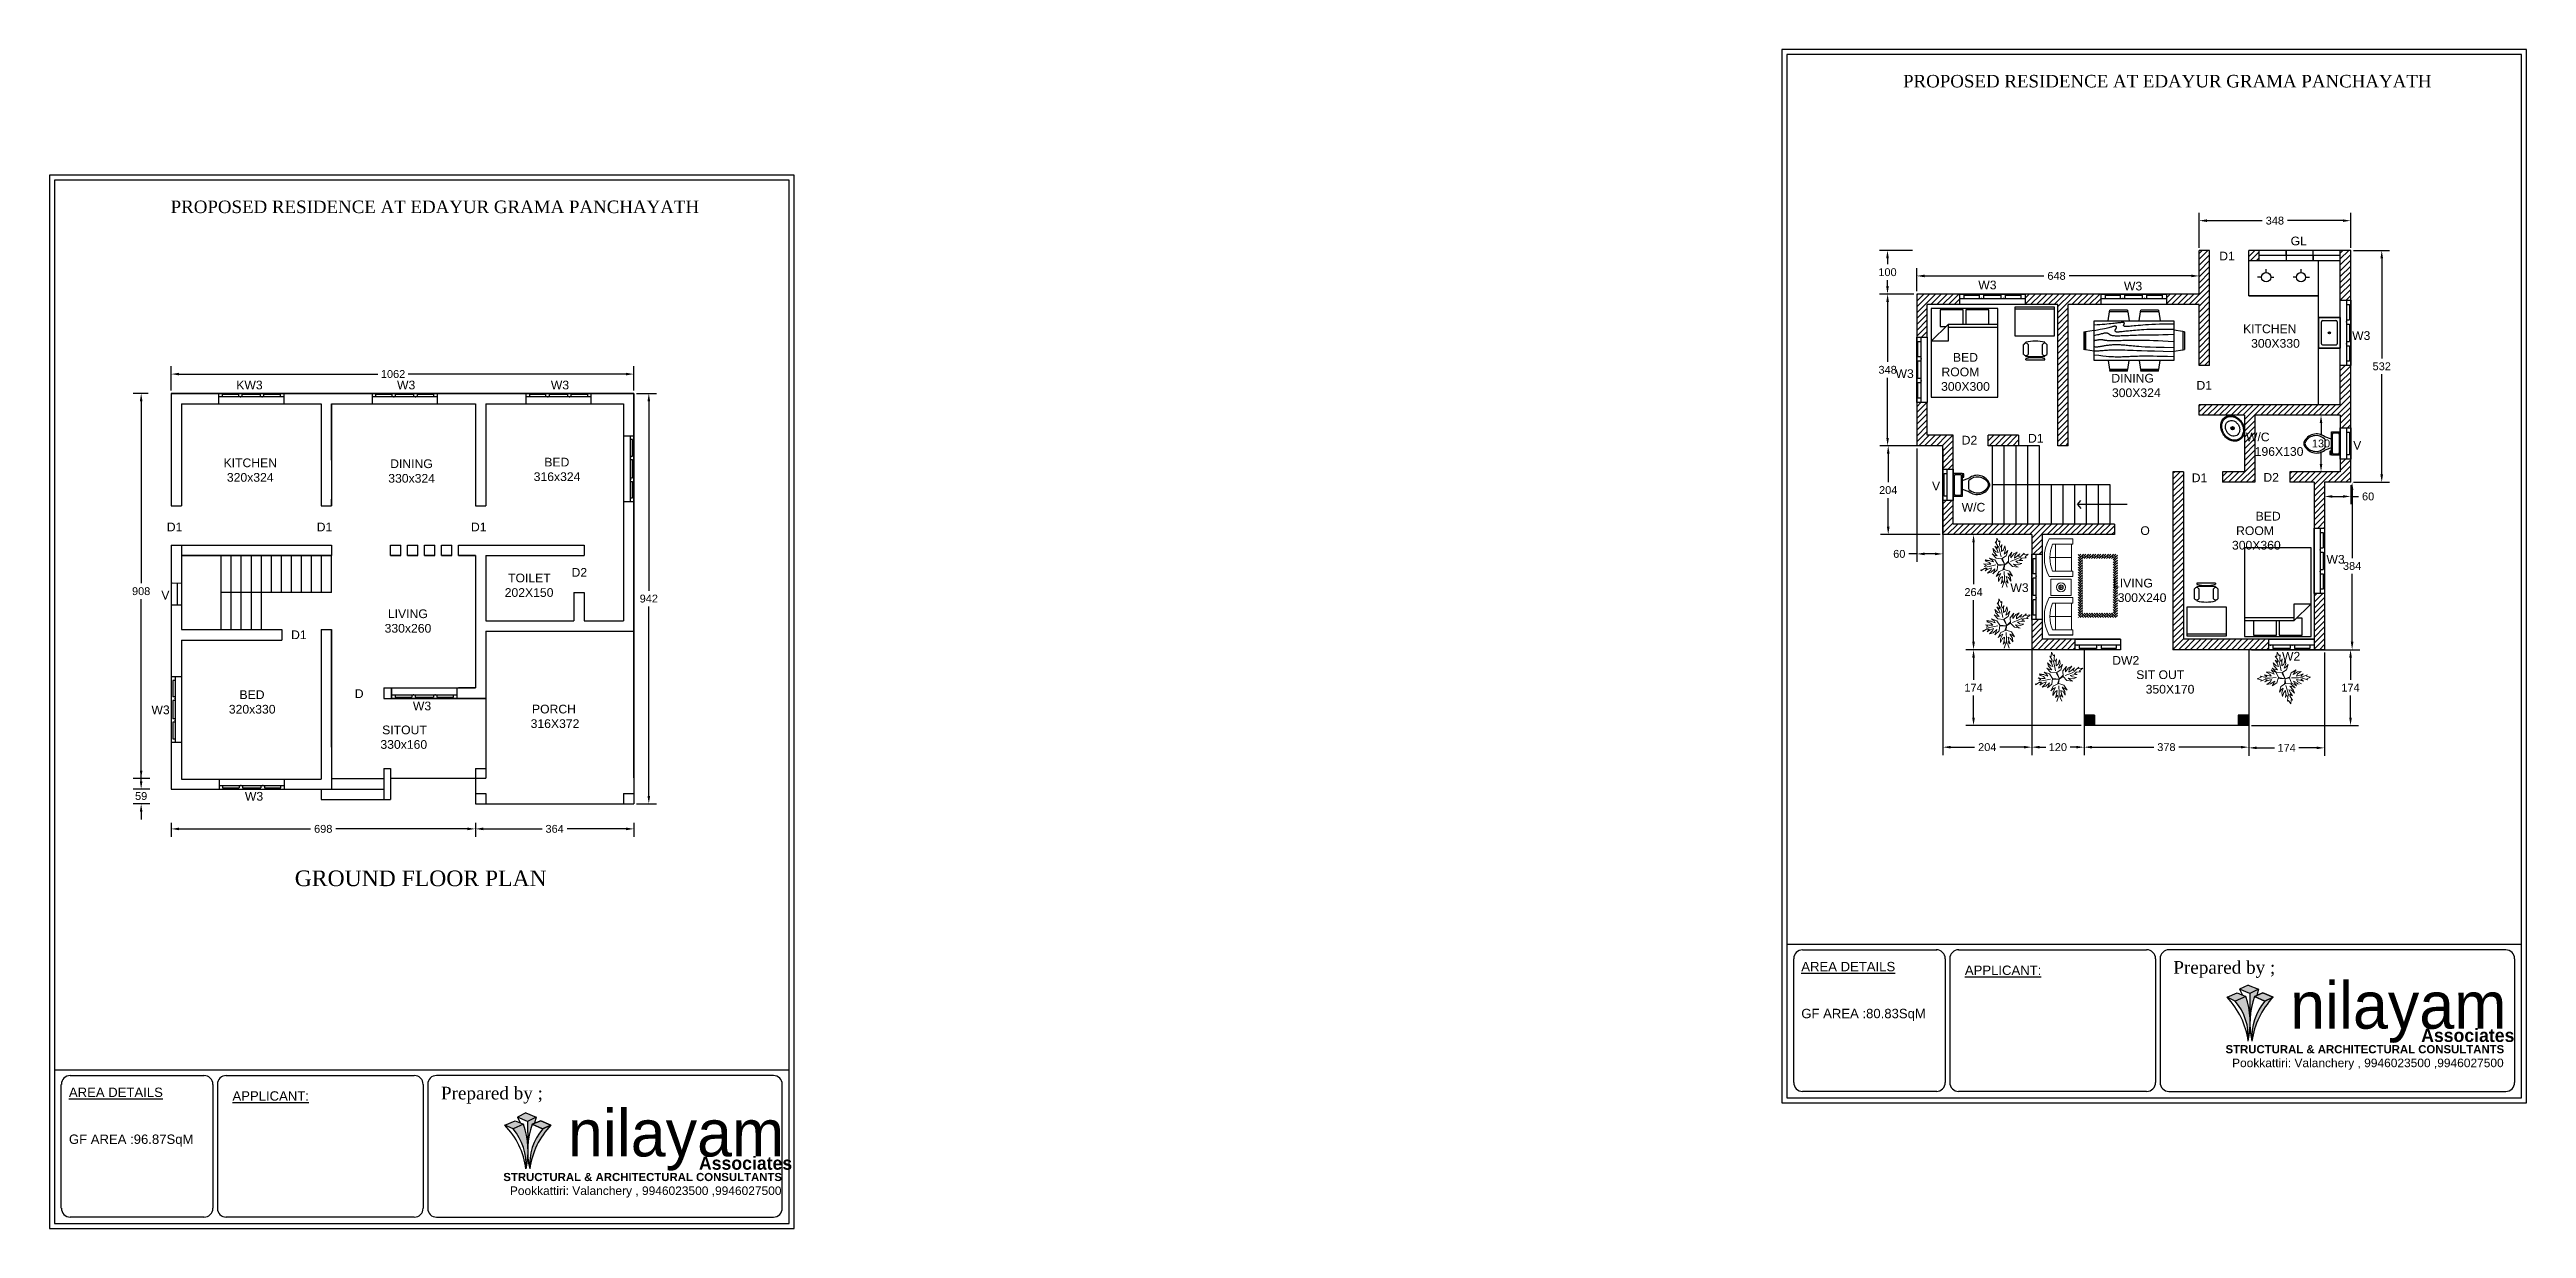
# Model space of a CAD drawing. Header units: inches. Extents: x -2903 to 3367, y -161 to 1064.
# Drawn here: x 472.5 to 529.3, y 572.9 to 599.9 of the extents above; entities that cross this region are included whole.
import ezdxf

# ---------------------------------------------------------------- set-up
doc = ezdxf.new("R2010")
doc.units = ezdxf.units.IN
doc.header["$MEASUREMENT"] = 0
doc.layers.add('--plan', color=7, linetype='Continuous')
doc.layers.add('PLAN', color=10, linetype='Continuous')
doc.layers.add('furni', color=130, linetype='Continuous', lineweight=13)
doc.layers.add('landscape', color=84, linetype='Continuous', lineweight=0)
doc.styles.add('SA', font='times.ttf')
doc.styles.get("Standard").update_dxf_attribs({"font": 'arial.ttf'})
doc.dimstyles.get("Standard").update_dxf_attribs({"dimtxt": 0.18, "dimasz": 0.18, "dimexe": 0.18, "dimexo": 0.0625, "dimgap": 0.09, "dimtad": 0, "dimtih": 1, "dimtoh": 1, "dimdec": 0, "dimlfac": 100, "dimzin": 0, "dimdsep": 46, "dimtxsty": 'Standard', "dimcen": 0.09, "dimadec": 0, "dimazin": 0, "dimtfac": 1, "dimtdec": 0, "dimtofl": 0, "dimtmove": 0, "dimatfit": 3, "dimfxl": 1, "dimtolj": 1, "dimtzin": 0, "dimarcsym": 0})

msp = doc.modelspace()

# ---------------------------------------------------------------- texts
at = {"layer": '--plan', "ltscale": 0.1, "attachment_point": 1, "style": 'SA'}
for s, insert, char_height, width in [('PROPOSED RESIDENCE AT EDAYUR GRAMA PANCHAYATH', (515.027, 599.33), 0.287, 20.94808), ('PROPOSED RESIDENCE AT EDAYUR GRAMA PANCHAYATH', (475.272, 596.447), 0.287, 20.94808), ('GROUND FLOOR PLAN', (478.12, 581.076), 0.35875, 10.06019)]:
    msp.add_mtext(s, dxfattribs=dict(at, insert=insert, char_height=char_height, width=width))
for s, p in [('KW3', (476.778, 592.115)), ('W3', (480.467, 592.115)), ('W3', (483.997, 592.115)), ('KITCHEN', (476.486, 590.33)), ('320x324', (476.563, 589.996)), ('330x324', (480.266, 589.974)), ('DINING', (480.31, 590.309)), ('316x324', (483.603, 590.012)), ('BED', (483.848, 590.346)), ('TOILET', (483.016, 587.688)), ('V', (475.058, 587.293)), ('202X150', (482.938, 587.354)), ('330x260', (480.182, 586.533)), ('LIVING', (480.257, 586.867)), ('BED', (476.852, 585.01)), ('W3', (480.831, 584.751)), ('W3', (474.831, 584.662)), ('320x330', (476.607, 584.676)), ('SITOUT', (480.126, 584.202)), ('316X372', (483.533, 584.346)), ('PORCH', (483.564, 584.68)), ('330x160', (480.086, 583.868)), ('W3', (476.976, 582.679))]:
    msp.add_text(s, height=0.2).set_placement(p)
at = {"char_height": 0.2, "attachment_point": 3}
for s, width, gutter_width, insert in [('D1', 1.48111, 12.5, (522.64, 595.274)), ('GL', 1.48111, 12.5, (524.294, 595.62)), ('W3', 1.48111, 12.5, (517.172, 594.61)), ('W3', 1.48111, 12.5, (520.515, 594.585)), ('KITCHEN  300X330', 1.48111, 12.5, (524.133, 593.604)), ('W3', 1.48111, 12.5, (525.751, 593.449)), ('\\pxqc;BED ROOM    300X300', 1.48111, 12.5, (517.2, 592.949)), ('W3', 1.48111, 12.5, (515.273, 592.576)), ('DINING   300X324', 1.48111, 12.5, (520.94, 592.471)), ('D1', 1.48111, 12.5, (522.118, 592.308)), ('D2', 1.48111, 12.5, (516.73, 591.05)), ('D1', 1.48111, 12.5, (518.252, 591.093)), ('W/C           196X130', 1.48111, 12.5, (524.215, 591.123)), ('V', 1.48111, 12.5, (525.543, 590.932)), ('D1', 1.48111, 12.5, (522.009, 590.186)), ('D2', 1.48111, 12.5, (523.653, 590.196)), ('V', 1.48111, 12.5, (515.878, 589.997)), ('W/C           ', 1.48111, 12.5, (516.915, 589.511)), ('D1', 0.4595, 1, (475.541, 589.058)), ('D1', 0.4595, 1, (478.981, 589.058)), ('D1', 0.4595, 1, (482.521, 589.058)), ('O', 1.48111, 12.5, (520.69, 588.974)), ('BED ROOM   300X360', 1.48111, 12.5, (523.694, 589.306)), ('W3', 1.48111, 12.5, (525.162, 588.316)), ('D2', 0.4595, 1, (484.829, 588.016)), ('LIVING     300X240', 1.48111, 12.5, (521.071, 587.77)), ('W3', 1.48111, 12.5, (517.909, 587.665)), ('D1', 0.4595, 1, (478.393, 586.584)), ('W2', 1.48111, 12.5, (524.142, 586.092)), ('DW2', 1.48111, 12.5, (520.448, 585.997)), ('SIT OUT    350X170', 1.48111, 12.5, (521.713, 585.669)), ('D', 0.4595, 1, (479.699, 585.233))]:
    msp.add_mtext_dynamic_manual_height_columns(s, width=width, gutter_width=gutter_width, heights=[0], dxfattribs=dict(at, insert=insert))
at = {"char_height": 0.29057, "width": 6.74515, "attachment_point": 1}
for insert in [(521.229, 578.999), (521.229, 578.999), (481.475, 576.115), (481.475, 576.115)]:
    msp.add_mtext('{\\fTimes New Roman|b0|i0|c0|p18;Prepared by ;}', dxfattribs=dict(at, insert=insert))
at = {"layer": 'PLAN', "color": 0, "char_height": 0.21524, "attachment_point": 1}
for s, insert, width in [('\\pxt4.6154;{\\LAREA DETAILS}\\P\\P\\P\\ptz;GF AREA :80.83SqM\\P\\P\\P^I', (512.692, 578.979), 3.5257), ('\\pxt4.6154;{\\LAPPLICANT:}', (516.446, 578.895), 4.32117), ('\\pxt4.6154;{\\LAREA DETAILS}\\P\\P\\P\\ptz;GF AREA :96.87SqM\\P^I', (472.938, 576.095), 3.5257), ('\\pxt4.6154;{\\LAPPLICANT:}', (476.691, 576.011), 4.32117)]:
    msp.add_mtext(s, dxfattribs=dict(at, insert=insert, width=width))

# ---------------------------------------------------------------- blocks, each defined once
blk = doc.blocks.new('*D584')
at = {"color": 0, "lineweight": -2, "transparency": 16777216}
for p, q in [((475.284, 592.087), (475.284, 592.646)), ((475.464, 592.466), (480.027, 592.466)), ((485.724, 592.466), (480.726, 592.466)), ((485.904, 592.087), (485.904, 592.646))]:
    blk.add_line(p, q, dxfattribs=at)
at = {"color": 0, "transparency": 16777216}
for points in [[(475.464, 592.496), (475.464, 592.436), (475.284, 592.466)], [(485.724, 592.496), (485.724, 592.436), (485.904, 592.466)]]:
    blk.add_solid(points, dxfattribs=at)
at = {"layer": 'Defpoints', "color": 0, "transparency": 16777216}
for p in [(485.904, 592.466), (475.284, 592.024), (485.904, 592.024)]:
    blk.add_point(p, dxfattribs=at)
at = {"color": 0, "transparency": 16777216, "insert": (480.376, 592.466), "char_height": 0.18, "attachment_point": 5}
blk.add_mtext('\\A1;1062', dxfattribs=at)
blk = doc.blocks.new('*D585')
at = {"color": 0, "lineweight": -2, "transparency": 16777216}
for p, q in [((485.966, 592.024), (486.425, 592.024)), ((486.245, 591.844), (486.245, 587.496)), ((486.245, 582.784), (486.245, 587.132)), ((485.966, 582.604), (486.425, 582.604))]:
    blk.add_line(p, q, dxfattribs=at)
at = {"color": 0, "transparency": 16777216}
for points in [[(486.215, 591.844), (486.275, 591.844), (486.245, 592.024)], [(486.215, 582.784), (486.275, 582.784), (486.245, 582.604)]]:
    blk.add_solid(points, dxfattribs=at)
at = {"layer": 'Defpoints', "color": 0, "transparency": 16777216}
for p in [(485.904, 592.024), (485.904, 582.604), (486.245, 582.604)]:
    blk.add_point(p, dxfattribs=at)
at = {"color": 0, "transparency": 16777216, "insert": (486.245, 587.314), "char_height": 0.18, "attachment_point": 5}
blk.add_mtext('\\A1;942', dxfattribs=at)
blk = doc.blocks.new('*D580')
at = {"color": 0, "lineweight": -2, "transparency": 16777216}
for p, q in [((482.264, 582.172), (482.264, 581.851)), ((485.904, 582.172), (485.904, 581.851)), ((482.444, 582.031), (483.795, 582.031)), ((485.724, 582.031), (484.372, 582.031))]:
    blk.add_line(p, q, dxfattribs=at)
at = {"color": 0, "transparency": 16777216}
for points in [[(482.444, 582.061), (482.444, 582.001), (482.264, 582.031)], [(485.724, 582.061), (485.724, 582.001), (485.904, 582.031)]]:
    blk.add_solid(points, dxfattribs=at)
at = {"layer": 'Defpoints', "color": 0, "transparency": 16777216}
for p in [(482.264, 582.234), (485.904, 582.234), (482.264, 582.031)]:
    blk.add_point(p, dxfattribs=at)
at = {"color": 0, "transparency": 16777216, "insert": (484.084, 582.031), "char_height": 0.18, "attachment_point": 5}
blk.add_mtext('\\A1;364', dxfattribs=at)
blk = doc.blocks.new('*D581')
at = {"color": 0, "lineweight": -2, "transparency": 16777216}
for p, q in [((475.284, 582.172), (475.284, 581.851)), ((482.264, 582.172), (482.264, 581.851)), ((475.464, 582.031), (478.484, 582.031)), ((482.084, 582.031), (479.063, 582.031))]:
    blk.add_line(p, q, dxfattribs=at)
at = {"color": 0, "transparency": 16777216}
for points in [[(475.464, 582.061), (475.464, 582.001), (475.284, 582.031)], [(482.084, 582.061), (482.084, 582.001), (482.264, 582.031)]]:
    blk.add_solid(points, dxfattribs=at)
at = {"layer": 'Defpoints', "color": 0, "transparency": 16777216}
for p in [(475.284, 582.234), (482.264, 582.234), (475.284, 582.031)]:
    blk.add_point(p, dxfattribs=at)
at = {"color": 0, "transparency": 16777216, "insert": (478.774, 582.031), "char_height": 0.18, "attachment_point": 5}
blk.add_mtext('\\A1;698', dxfattribs=at)
blk = doc.blocks.new('*D582')
at = {"color": 0, "lineweight": -2, "transparency": 16777216}
for p, q in [((474.756, 592.024), (474.415, 592.024)), ((474.595, 591.844), (474.595, 587.666)), ((474.595, 583.124), (474.595, 587.302)), ((474.796, 582.944), (474.415, 582.944))]:
    blk.add_line(p, q, dxfattribs=at)
at = {"color": 0, "transparency": 16777216}
for points in [[(474.565, 591.844), (474.625, 591.844), (474.595, 592.024)], [(474.565, 583.124), (474.625, 583.124), (474.595, 582.944)]]:
    blk.add_solid(points, dxfattribs=at)
at = {"layer": 'Defpoints', "color": 0, "transparency": 16777216}
for p in [(474.595, 592.024), (474.818, 592.024), (474.858, 582.944)]:
    blk.add_point(p, dxfattribs=at)
at = {"color": 0, "transparency": 16777216, "insert": (474.595, 587.484), "char_height": 0.18, "attachment_point": 5}
blk.add_mtext('\\A1;908', dxfattribs=at)
blk = doc.blocks.new('*D583')
at = {"color": 0, "lineweight": -2, "transparency": 16777216}
for p, q in [((474.796, 583.184), (474.415, 583.184)), ((474.595, 583.364), (474.595, 583.544)), ((474.796, 582.604), (474.415, 582.604)), ((474.595, 582.424), (474.595, 582.244))]:
    blk.add_line(p, q, dxfattribs=at)
at = {"color": 0, "transparency": 16777216}
for points in [[(474.565, 583.364), (474.625, 583.364), (474.595, 583.184)], [(474.565, 582.424), (474.625, 582.424), (474.595, 582.604)]]:
    blk.add_solid(points, dxfattribs=at)
at = {"layer": 'Defpoints', "color": 0, "transparency": 16777216}
for p in [(474.858, 583.184), (474.595, 582.604), (474.858, 582.604)]:
    blk.add_point(p, dxfattribs=at)
at = {"color": 0, "transparency": 16777216, "insert": (474.595, 582.784), "char_height": 0.18, "attachment_point": 5}
blk.add_mtext('\\A1;59', dxfattribs=at)
blk = doc.blocks.new('nilayan new')
h = blk.add_hatch(color=256)
h.set_gradient(color1=(171, 171, 160), color2=(233, 233, 231), one_color=1, tint=0.91)
h.paths.add_polyline_path([(-543.265, 296.076), (-543.464, 295.991), (-543.303, 295.916), (-543.099, 296.007)])
h.paths.add_polyline_path([(-543.099, 296.007), (-543.303, 295.916, -0.197043), (-543.05, 295.133, 0.041266), (-543.013, 295.39, -0.030102), (-543.013, 295.58, 0.069334)])
h.paths.add_polyline_path([(-542.927, 296.007), (-542.722, 295.916), (-542.561, 295.991), (-542.76, 296.076)])
h.paths.add_polyline_path([(-542.561, 295.991), (-542.722, 295.916, 0.197043), (-542.976, 295.133, -0.158169)])
h = blk.add_hatch(color=256)
h.set_gradient(color1=(13, 97, 231), color2=(163, 196, 250), one_color=1, tint=0.81, name='HEMISPHERICAL')
h.paths.add_polyline_path([(-542.848, 296.148), (-543.052, 296.23), (-543.218, 296.149), (-543.018, 296.064)])
h.paths.add_polyline_path([(-543.016, 295.622, -0.006631), (-543.013, 295.58, -0.069334), (-542.927, 296.007), (-542.882, 296.026), (-542.848, 296.148), (-543.018, 296.064)])
for p, q in [((-543.464, 295.991), (-543.265, 296.076)), ((-543.303, 295.916), (-543.464, 295.991)), ((-543.099, 296.007), (-543.303, 295.916)), ((-543.265, 296.076), (-543.099, 296.007)), ((-543.052, 296.23), (-543.218, 296.149)), ((-543.018, 296.064), (-543.218, 296.149)), ((-543.218, 296.149), (-543.163, 296.034)), ((-543.052, 296.23), (-542.848, 296.148)), ((-542.848, 296.148), (-543.018, 296.064)), ((-543.018, 296.064), (-543.016, 295.622)), ((-542.76, 296.076), (-542.927, 296.007)), ((-542.927, 296.007), (-542.722, 295.916)), ((-542.848, 296.148), (-542.882, 296.026)), ((-542.561, 295.991), (-542.76, 296.076)), ((-542.722, 295.916), (-542.561, 295.991))]:
    blk.add_line(p, q)
for points in [[(-543.265, 296.076), (-543.099, 296.007), (-543.303, 295.916), (-543.464, 295.991), (-543.265, 296.076)], [(-542.76, 296.076), (-542.561, 295.991), (-542.722, 295.916), (-542.927, 296.007), (-542.76, 296.076)]]:
    blk.add_lwpolyline(points)
for centre, radius, start, end in [((-544.579, 294.922), 1.544, 7.8259, 43.7778), ((-544.132, 295.215), 1.085, 355.6446, 40.2323), ((-544.588, 295.485), 1.579, 347.0994, 19.3132), ((-541.437, 295.485), 1.579, 160.6868, 192.9006), ((-541.893, 295.215), 1.085, 139.7677, 184.3554), ((-541.446, 294.922), 1.544, 136.2222, 172.1741)]:
    blk.add_arc(centre, radius, start, end)
at = {"attachment_point": 1}
for s, width, insert, char_height in [('{\\fBauhaus|b0|i0|c0|p2;\\C5;nilayam}', 18.84828, (-542.225, 296.297), 0.92248), ('Pookkattiri: Valanchery , 9946023500 ,9946027500', 13.33237, (-543.366, 294.786), 0.168)]:
    blk.add_mtext_dynamic_manual_height_columns(s, width=width, gutter_width=1, heights=[0], dxfattribs=dict(at, insert=insert, char_height=char_height))
for s, insert, char_height, width in [('{\\fArial Greek|b1|i0|c0|p34;STRUCTURAL & ARCHITECTURAL CONSULTANTS}', (-543.495, 295.051), 0.16, 15.33754), ('{\\fBauhaus|b1|i0|c0|p2;Associates}', (-539.651, 295.373), 0.25945, 11.05359)]:
    blk.add_mtext(s, dxfattribs=dict(at, insert=insert, char_height=char_height, width=width))
blk = doc.blocks.new('*D600')
at = {"color": 0, "lineweight": -2, "transparency": 16777216}
for p, q in [((523.023, 586.143), (525.476, 586.143)), ((525.296, 585.963), (525.296, 585.454)), ((525.296, 584.583), (525.296, 585.093)), ((523.023, 584.403), (525.476, 584.403))]:
    blk.add_line(p, q, dxfattribs=at)
at = {"color": 0, "transparency": 16777216}
for points in [[(525.266, 585.963), (525.326, 585.963), (525.296, 586.143)], [(525.266, 584.583), (525.326, 584.583), (525.296, 584.403)]]:
    blk.add_solid(points, dxfattribs=at)
at = {"layer": 'Defpoints', "color": 0, "transparency": 16777216}
for p in [(522.96, 586.143), (522.96, 584.403), (525.296, 584.403)]:
    blk.add_point(p, dxfattribs=at)
at = {"color": 0, "transparency": 16777216, "insert": (525.296, 585.273), "char_height": 0.18, "attachment_point": 5}
blk.add_mtext('\\A1;174', dxfattribs=at)
blk = doc.blocks.new('*D601')
at = {"color": 0, "lineweight": -2, "transparency": 16777216}
for p, q in [((522.96, 586.081), (522.96, 583.71)), ((524.7, 586.081), (524.7, 583.71)), ((523.14, 583.89), (523.55, 583.89)), ((524.52, 583.89), (524.11, 583.89))]:
    blk.add_line(p, q, dxfattribs=at)
at = {"color": 0, "transparency": 16777216}
for points in [[(523.14, 583.92), (523.14, 583.86), (522.96, 583.89)], [(524.52, 583.92), (524.52, 583.86), (524.7, 583.89)]]:
    blk.add_solid(points, dxfattribs=at)
at = {"layer": 'Defpoints', "color": 0, "transparency": 16777216}
for p in [(522.96, 586.143), (524.7, 586.143), (522.96, 583.89)]:
    blk.add_point(p, dxfattribs=at)
at = {"color": 0, "transparency": 16777216, "insert": (523.83, 583.89), "char_height": 0.18, "attachment_point": 5}
blk.add_mtext('\\A1;174', dxfattribs=at)
blk = doc.blocks.new('*D602')
at = {"color": 0, "lineweight": -2, "transparency": 16777216}
for p, q in [((519.18, 584.341), (519.18, 583.726)), ((522.96, 584.341), (522.96, 583.726)), ((519.36, 583.906), (520.781, 583.906)), ((522.78, 583.906), (521.359, 583.906))]:
    blk.add_line(p, q, dxfattribs=at)
at = {"color": 0, "transparency": 16777216}
for points in [[(519.36, 583.936), (519.36, 583.876), (519.18, 583.906)], [(522.78, 583.936), (522.78, 583.876), (522.96, 583.906)]]:
    blk.add_solid(points, dxfattribs=at)
at = {"layer": 'Defpoints', "color": 0, "transparency": 16777216}
for p in [(519.18, 584.403), (522.96, 584.403), (519.18, 583.906)]:
    blk.add_point(p, dxfattribs=at)
at = {"color": 0, "transparency": 16777216, "insert": (521.07, 583.906), "char_height": 0.18, "attachment_point": 5}
blk.add_mtext('\\A1;378', dxfattribs=at)
blk = doc.blocks.new('*D603')
at = {"color": 0, "lineweight": -2, "transparency": 16777216}
for p, q in [((517.98, 586.081), (517.98, 583.726)), ((519.18, 586.081), (519.18, 583.726)), ((518.16, 583.906), (518.3, 583.906)), ((519, 583.906), (518.86, 583.906))]:
    blk.add_line(p, q, dxfattribs=at)
at = {"color": 0, "transparency": 16777216}
for points in [[(518.16, 583.936), (518.16, 583.876), (517.98, 583.906)], [(519, 583.936), (519, 583.876), (519.18, 583.906)]]:
    blk.add_solid(points, dxfattribs=at)
at = {"layer": 'Defpoints', "color": 0, "transparency": 16777216}
for p in [(517.98, 586.143), (519.18, 586.143), (517.98, 583.906)]:
    blk.add_point(p, dxfattribs=at)
at = {"color": 0, "transparency": 16777216, "insert": (518.58, 583.906), "char_height": 0.18, "attachment_point": 5}
blk.add_mtext('\\A1;120', dxfattribs=at)
blk = doc.blocks.new('*D604')
at = {"color": 0, "lineweight": -2, "transparency": 16777216}
for p, q in [((517.918, 588.783), (516.465, 588.783)), ((516.645, 588.603), (516.645, 587.645)), ((516.645, 586.323), (516.645, 587.281)), ((517.918, 586.143), (516.465, 586.143))]:
    blk.add_line(p, q, dxfattribs=at)
at = {"color": 0, "transparency": 16777216}
for points in [[(516.615, 588.603), (516.675, 588.603), (516.645, 588.783)], [(516.615, 586.323), (516.675, 586.323), (516.645, 586.143)]]:
    blk.add_solid(points, dxfattribs=at)
at = {"layer": 'Defpoints', "color": 0, "transparency": 16777216}
for p in [(516.645, 588.783), (517.98, 588.783), (517.98, 586.143)]:
    blk.add_point(p, dxfattribs=at)
at = {"color": 0, "transparency": 16777216, "insert": (516.645, 587.463), "char_height": 0.18, "attachment_point": 5}
blk.add_mtext('\\A1;264', dxfattribs=at)
blk = doc.blocks.new('*D605')
at = {"color": 0, "lineweight": -2, "transparency": 16777216}
for p, q in [((519.118, 586.143), (516.465, 586.143)), ((516.645, 585.963), (516.645, 585.454)), ((516.645, 584.583), (516.645, 585.093)), ((519.118, 584.403), (516.465, 584.403))]:
    blk.add_line(p, q, dxfattribs=at)
at = {"color": 0, "transparency": 16777216}
for points in [[(516.615, 585.963), (516.675, 585.963), (516.645, 586.143)], [(516.615, 584.583), (516.675, 584.583), (516.645, 584.403)]]:
    blk.add_solid(points, dxfattribs=at)
at = {"layer": 'Defpoints', "color": 0, "transparency": 16777216}
for p in [(516.645, 586.143), (519.18, 586.143), (519.18, 584.403)]:
    blk.add_point(p, dxfattribs=at)
at = {"color": 0, "transparency": 16777216, "insert": (516.645, 585.273), "char_height": 0.18, "attachment_point": 5}
blk.add_mtext('\\A1;174', dxfattribs=at)
blk = doc.blocks.new('*D606')
at = {"color": 0, "lineweight": -2, "transparency": 16777216}
for p, q in [((515.94, 588.721), (515.94, 583.726)), ((517.98, 588.721), (517.98, 583.726)), ((516.12, 583.906), (516.67, 583.906)), ((517.8, 583.906), (517.25, 583.906))]:
    blk.add_line(p, q, dxfattribs=at)
at = {"color": 0, "transparency": 16777216}
for points in [[(516.12, 583.936), (516.12, 583.876), (515.94, 583.906)], [(517.8, 583.936), (517.8, 583.876), (517.98, 583.906)]]:
    blk.add_solid(points, dxfattribs=at)
at = {"layer": 'Defpoints', "color": 0, "transparency": 16777216}
for p in [(515.94, 588.783), (517.98, 588.783), (517.98, 583.906)]:
    blk.add_point(p, dxfattribs=at)
at = {"color": 0, "transparency": 16777216, "insert": (516.96, 583.906), "char_height": 0.18, "attachment_point": 5}
blk.add_mtext('\\A1;204', dxfattribs=at)
blk = doc.blocks.new('*D607')
at = {"color": 0, "lineweight": -2, "transparency": 16777216}
for p, q in [((515.878, 590.823), (514.507, 590.823)), ((514.687, 590.643), (514.687, 589.985)), ((514.687, 588.963), (514.687, 589.621)), ((515.878, 588.783), (514.507, 588.783))]:
    blk.add_line(p, q, dxfattribs=at)
at = {"color": 0, "transparency": 16777216}
for points in [[(514.657, 590.643), (514.717, 590.643), (514.687, 590.823)], [(514.657, 588.963), (514.717, 588.963), (514.687, 588.783)]]:
    blk.add_solid(points, dxfattribs=at)
at = {"layer": 'Defpoints', "color": 0, "transparency": 16777216}
for p in [(514.687, 590.823), (515.94, 590.823), (515.94, 588.783)]:
    blk.add_point(p, dxfattribs=at)
at = {"color": 0, "transparency": 16777216, "insert": (514.687, 589.803), "char_height": 0.18, "attachment_point": 5}
blk.add_mtext('\\A1;204', dxfattribs=at)
blk = doc.blocks.new('*D608')
at = {"color": 0, "lineweight": -2, "transparency": 16777216}
for p, q in [((515.278, 594.303), (514.493, 594.303)), ((514.673, 594.123), (514.673, 592.745)), ((514.673, 591.003), (514.673, 592.381)), ((515.278, 590.823), (514.493, 590.823))]:
    blk.add_line(p, q, dxfattribs=at)
at = {"color": 0, "transparency": 16777216}
for points in [[(514.643, 594.123), (514.703, 594.123), (514.673, 594.303)], [(514.643, 591.003), (514.703, 591.003), (514.673, 590.823)]]:
    blk.add_solid(points, dxfattribs=at)
at = {"layer": 'Defpoints', "color": 0, "transparency": 16777216}
for p in [(514.673, 594.303), (515.34, 594.303), (515.34, 590.823)]:
    blk.add_point(p, dxfattribs=at)
at = {"color": 0, "transparency": 16777216, "insert": (514.673, 592.563), "char_height": 0.18, "attachment_point": 5}
blk.add_mtext('\\A1;348', dxfattribs=at)
blk = doc.blocks.new('*D609')
at = {"color": 0, "lineweight": -2, "transparency": 16777216}
for p, q in [((515.34, 594.366), (515.34, 594.898)), ((515.52, 594.718), (518.259, 594.718)), ((521.64, 594.718), (518.838, 594.718)), ((521.82, 594.366), (521.82, 594.898))]:
    blk.add_line(p, q, dxfattribs=at)
at = {"color": 0, "transparency": 16777216}
for points in [[(515.52, 594.748), (515.52, 594.688), (515.34, 594.718)], [(521.64, 594.748), (521.64, 594.688), (521.82, 594.718)]]:
    blk.add_solid(points, dxfattribs=at)
at = {"layer": 'Defpoints', "color": 0, "transparency": 16777216}
for p in [(515.34, 594.718), (515.34, 594.303), (521.82, 594.303)]:
    blk.add_point(p, dxfattribs=at)
at = {"color": 0, "transparency": 16777216, "insert": (518.549, 594.718), "char_height": 0.18, "attachment_point": 5}
blk.add_mtext('\\A1;648', dxfattribs=at)
blk = doc.blocks.new('*D610')
at = {"color": 0, "lineweight": -2, "transparency": 16777216}
for p, q in [((515.241, 595.303), (514.49, 595.303)), ((514.67, 595.123), (514.67, 594.985)), ((514.67, 594.483), (514.67, 594.621)), ((515.278, 594.303), (514.49, 594.303))]:
    blk.add_line(p, q, dxfattribs=at)
at = {"color": 0, "transparency": 16777216}
for points in [[(514.64, 595.123), (514.7, 595.123), (514.67, 595.303)], [(514.64, 594.483), (514.7, 594.483), (514.67, 594.303)]]:
    blk.add_solid(points, dxfattribs=at)
at = {"layer": 'Defpoints', "color": 0, "transparency": 16777216}
for p in [(514.67, 595.303), (515.303, 595.303), (515.34, 594.303)]:
    blk.add_point(p, dxfattribs=at)
at = {"color": 0, "transparency": 16777216, "insert": (514.67, 594.803), "char_height": 0.18, "attachment_point": 5}
blk.add_mtext('\\A1;100', dxfattribs=at)
blk = doc.blocks.new('*D611')
at = {"color": 0, "lineweight": -2, "transparency": 16777216}
for p, q in [((515.34, 590.761), (515.34, 588.16)), ((515.94, 590.761), (515.94, 588.16)), ((515.34, 588.34), (515.16, 588.34)), ((515.76, 588.34), (515.52, 588.34))]:
    blk.add_line(p, q, dxfattribs=at)
at = {"color": 0, "transparency": 16777216}
for points in [[(515.52, 588.37), (515.52, 588.31), (515.34, 588.34)], [(515.76, 588.37), (515.76, 588.31), (515.94, 588.34)]]:
    blk.add_solid(points, dxfattribs=at)
at = {"layer": 'Defpoints', "color": 0, "transparency": 16777216}
for p in [(515.34, 590.823), (515.94, 590.823), (515.34, 588.34)]:
    blk.add_point(p, dxfattribs=at)
at = {"color": 0, "transparency": 16777216, "insert": (514.941, 588.34), "char_height": 0.18, "attachment_point": 5}
blk.add_mtext('\\A1;60', dxfattribs=at)
blk = doc.blocks.new('*D612')
at = {"color": 0, "lineweight": -2, "transparency": 16777216}
for p, q in [((521.82, 595.366), (521.82, 596.166)), ((522, 595.986), (523.271, 595.986)), ((525.12, 595.986), (523.849, 595.986)), ((525.3, 595.366), (525.3, 596.166))]:
    blk.add_line(p, q, dxfattribs=at)
at = {"color": 0, "transparency": 16777216}
for points in [[(522, 596.016), (522, 595.956), (521.82, 595.986)], [(525.12, 596.016), (525.12, 595.956), (525.3, 595.986)]]:
    blk.add_solid(points, dxfattribs=at)
at = {"layer": 'Defpoints', "color": 0, "transparency": 16777216}
for p in [(521.82, 595.986), (521.82, 595.303), (525.3, 595.303)]:
    blk.add_point(p, dxfattribs=at)
at = {"color": 0, "transparency": 16777216, "insert": (523.56, 595.986), "char_height": 0.18, "attachment_point": 5}
blk.add_mtext('\\A1;348', dxfattribs=at)
blk = doc.blocks.new('*D613')
at = {"color": 0, "lineweight": -2, "transparency": 16777216}
for p, q in [((525.363, 595.303), (526.192, 595.303)), ((526.012, 595.123), (526.012, 592.825)), ((526.012, 590.163), (526.012, 592.461)), ((525.363, 589.983), (526.192, 589.983))]:
    blk.add_line(p, q, dxfattribs=at)
at = {"color": 0, "transparency": 16777216}
for points in [[(525.982, 595.123), (526.042, 595.123), (526.012, 595.303)], [(525.982, 590.163), (526.042, 590.163), (526.012, 589.983)]]:
    blk.add_solid(points, dxfattribs=at)
at = {"layer": 'Defpoints', "color": 0, "transparency": 16777216}
for p in [(525.3, 595.303), (525.3, 589.983), (526.012, 589.983)]:
    blk.add_point(p, dxfattribs=at)
at = {"color": 0, "transparency": 16777216, "insert": (526.012, 592.643), "char_height": 0.18, "attachment_point": 5}
blk.add_mtext('\\A1;532', dxfattribs=at)
blk = doc.blocks.new('*D614')
at = {"color": 0, "lineweight": -2, "transparency": 16777216}
for p, q in [((524.7, 589.921), (524.7, 589.478)), ((524.88, 589.658), (525.12, 589.658)), ((525.3, 589.921), (525.3, 589.478)), ((525.3, 589.658), (525.48, 589.658))]:
    blk.add_line(p, q, dxfattribs=at)
at = {"color": 0, "transparency": 16777216}
for points in [[(524.88, 589.688), (524.88, 589.628), (524.7, 589.658)], [(525.12, 589.688), (525.12, 589.628), (525.3, 589.658)]]:
    blk.add_solid(points, dxfattribs=at)
at = {"layer": 'Defpoints', "color": 0, "transparency": 16777216}
for p in [(524.7, 589.983), (525.3, 589.983), (525.3, 589.658)]:
    blk.add_point(p, dxfattribs=at)
at = {"color": 0, "transparency": 16777216, "insert": (525.699, 589.658), "char_height": 0.18, "attachment_point": 5}
blk.add_mtext('\\A1;60', dxfattribs=at)
blk = doc.blocks.new('*D590')
at = {"color": 0, "lineweight": -2, "transparency": 16777216}
for p, q in [((525.332, 589.803), (525.332, 588.245)), ((525.363, 589.983), (525.512, 589.983)), ((525.332, 586.323), (525.332, 587.881)), ((524.763, 586.143), (525.512, 586.143))]:
    blk.add_line(p, q, dxfattribs=at)
at = {"color": 0, "transparency": 16777216}
for points in [[(525.302, 589.803), (525.362, 589.803), (525.332, 589.983)], [(525.302, 586.323), (525.362, 586.323), (525.332, 586.143)]]:
    blk.add_solid(points, dxfattribs=at)
at = {"layer": 'Defpoints', "color": 0, "transparency": 16777216}
for p in [(525.3, 589.983), (524.7, 586.143), (525.332, 586.143)]:
    blk.add_point(p, dxfattribs=at)
at = {"color": 0, "transparency": 16777216, "insert": (525.332, 588.063), "char_height": 0.18, "attachment_point": 5}
blk.add_mtext('\\A1;384', dxfattribs=at)
blk = doc.blocks.new('*D593')
at = {"color": 0, "lineweight": -2, "transparency": 16777216}
for p, q in [((524.998, 591.523), (524.439, 591.523)), ((524.619, 591.343), (524.619, 591.055)), ((524.619, 590.403), (524.619, 590.691)), ((524.998, 590.223), (524.439, 590.223))]:
    blk.add_line(p, q, dxfattribs=at)
at = {"color": 0, "transparency": 16777216}
for points in [[(524.589, 591.343), (524.649, 591.343), (524.619, 591.523)], [(524.589, 590.403), (524.649, 590.403), (524.619, 590.223)]]:
    blk.add_solid(points, dxfattribs=at)
at = {"layer": 'Defpoints', "color": 0, "transparency": 16777216}
for p in [(525.06, 591.523), (524.619, 590.223), (525.06, 590.223)]:
    blk.add_point(p, dxfattribs=at)
at = {"color": 0, "transparency": 16777216, "insert": (524.619, 590.873), "char_height": 0.18, "attachment_point": 5}
blk.add_mtext('\\A1;130', dxfattribs=at)

# ---------------------------------------------------------------- dimensions: what is measured, and where the dimension line sits
for base, p1, p2, angle, picture, middle in [((521.82, 595.986), (525.3, 595.303), (521.82, 595.303), 180, '*D612', (523.56, 595.986)), ((514.67, 595.303), (515.34, 594.303), (515.303, 595.303), 90, '*D610', (514.67, 594.803)), ((526.012, 589.983), (525.3, 595.303), (525.3, 589.983), 90, '*D613', (526.012, 592.643)), ((514.673, 594.303), (515.34, 590.823), (515.34, 594.303), 90, '*D608', (514.673, 592.563)), ((474.595, 592.024), (474.858, 582.944), (474.818, 592.024), 90, '*D582', (474.595, 587.484)), ((524.619, 590.223), (525.06, 591.523), (525.06, 590.223), 90, '*D593', (524.619, 590.873)), ((514.687, 590.823), (515.94, 588.783), (515.94, 590.823), 90, '*D607', (514.687, 589.803)), ((515.34, 588.34), (515.94, 590.823), (515.34, 590.823), 180, '*D611', (514.941, 588.34)), ((525.3, 589.658), (524.7, 589.983), (525.3, 589.983), 180, '*D614', (525.699, 589.658)), ((517.98, 583.906), (515.94, 588.783), (517.98, 588.783), 180, '*D606', (516.96, 583.906)), ((516.645, 588.783), (517.98, 586.143), (517.98, 588.783), 90, '*D604', (516.645, 587.463)), ((516.645, 586.143), (519.18, 584.403), (519.18, 586.143), 90, '*D605', (516.645, 585.273)), ((517.98, 583.906), (519.18, 586.143), (517.98, 586.143), 180, '*D603', (518.58, 583.906)), ((525.296, 584.403), (522.96, 586.143), (522.96, 584.403), 90, '*D600', (525.296, 585.273)), ((522.96, 583.89), (524.7, 586.143), (522.96, 586.143), 180, '*D601', (523.83, 583.89)), ((519.18, 583.906), (522.96, 584.403), (519.18, 584.403), 180, '*D602', (521.07, 583.906))]:
    dim = msp.add_linear_dim(base=base, p1=p1, p2=p2, angle=angle, dimstyle='Standard')
    dim.commit()
    dim.dimension.update_dxf_attribs({"geometry": picture, "text_midpoint": middle})
for base, p1, p2, angle, picture, middle in [((515.34, 594.718), (521.82, 594.303), (515.34, 594.303), 180, '*D609', (518.549, 594.718)), ((486.245, 582.604), (485.904, 592.024), (485.904, 582.604), 90, '*D585', (486.245, 587.314)), ((525.332, 586.143), (525.3, 589.983), (524.7, 586.143), 90, '*D590', (525.332, 588.063))]:
    dim = msp.add_linear_dim(base=base, p1=p1, p2=p2, angle=angle, dimstyle='Standard')
    dim.commit()
    dim.dimension.update_dxf_attribs({"geometry": picture, "text_midpoint": middle, "dimtype": 160})
dim = msp.add_linear_dim(base=(485.904, 592.466), p1=(475.284, 592.024), p2=(485.904, 592.024), dimstyle='Standard')
dim.commit()
dim.dimension.update_dxf_attribs({"geometry": '*D584', "text_midpoint": (480.376, 592.466), "dimtype": 160})
dim = msp.add_linear_dim(base=(474.595, 582.604), p1=(474.858, 583.184), p2=(474.858, 582.604), angle=90, text='59', dimstyle='Standard')
dim.commit()
dim.dimension.update_dxf_attribs({"geometry": '*D583', "text_midpoint": (474.595, 582.784), "dimtype": 160})
for base, p1, p2, picture, middle in [((475.284, 582.031), (482.264, 582.234), (475.284, 582.234), '*D581', (478.774, 582.031)), ((482.264, 582.031), (485.904, 582.234), (482.264, 582.234), '*D580', (484.084, 582.031))]:
    dim = msp.add_linear_dim(base=base, p1=p1, p2=p2, dimstyle='Standard')
    dim.commit()
    dim.dimension.update_dxf_attribs({"geometry": picture, "text_midpoint": middle})

# ---------------------------------------------------------------- hatches: boundary and pattern name
h = msp.add_hatch()
h.set_pattern_fill('ANSI31', color=256, scale=0.03, style=0)
h.set_pattern_definition([(45, (-1350.99307, -1192.71519), (-0.067351921, 0.067351921), [])])
h.paths.add_polyline_path([(522.96, 595.303), (523.2, 595.303), (523.2, 595.063), (522.96, 595.063)])
h.paths.add_polyline_path([(517.98, 586.833), (518.22, 586.833), (518.22, 586.383), (518.97, 586.383), (518.97, 586.143), (517.98, 586.143)])
h.paths.add_polyline_path([(515.34, 594.303), (516.33, 594.303), (516.33, 594.063), (515.58, 594.063), (515.58, 593.313), (515.34, 593.313)])
h.paths.add_polyline_path([(515.94, 589.563), (516.18, 589.563), (516.18, 589.023), (519.88, 589.023), (519.88, 588.783), (518.22, 588.783), (518.22, 588.333), (517.98, 588.333), (517.98, 588.783), (515.94, 588.783)])
h.paths.add_polyline_path([(525.06, 595.303), (525.3, 595.303), (525.3, 594.163), (525.06, 594.163)])
h.paths.add_polyline_path([(521.82, 595.303), (522.06, 595.303), (522.06, 592.663), (521.82, 592.663), (521.82, 594.063), (521.07, 594.063), (521.07, 594.303), (521.82, 594.303)])
h.paths.add_polyline_path([(517.83, 594.303), (519.57, 594.303), (519.57, 594.063), (518.82, 594.063), (518.82, 590.823), (518.58, 590.823), (518.58, 594.063), (517.83, 594.063)])
h.paths.add_polyline_path([(522.86, 591.16, 0.018332), (522.86, 591.183), (522.86, 591.523), (521.82, 591.523), (521.82, 591.763), (525.06, 591.763), (525.06, 592.663), (525.3, 592.663), (525.3, 591.233), (525.06, 591.233), (525.06, 591.523), (523.1, 591.523), (523.1, 589.983), (522.36, 589.983), (522.36, 590.223), (522.86, 590.223)])
h.paths.add_polyline_path([(524.46, 589.983), (523.9, 589.983), (523.9, 590.223), (525.06, 590.223), (525.06, 590.513), (525.3, 590.513), (525.3, 589.983), (524.7, 589.983), (524.7, 588.933), (524.46, 588.933)])
h.paths.add_polyline_path([(521.22, 590.223), (521.46, 590.223), (521.46, 586.383), (523.41, 586.383), (523.41, 586.143), (521.22, 586.143)])
h.paths.add_polyline_path([(524.46, 587.433), (524.7, 587.433), (524.7, 586.143), (524.46, 586.143), (524.46, 586.383)])
h.paths.add_polyline_path([(525.734, 585.087), (524.874, 585.087), (524.874, 585.457), (525.734, 585.457)], flags=9)
h.paths.add_polyline_path([(524.267, 583.703), (523.408, 583.703), (523.408, 584.074), (524.267, 584.074)], flags=9)
h.paths.add_polyline_path([(521.499, 583.72), (520.64, 583.72), (520.64, 584.091), (521.499, 584.091)], flags=9)
h.paths.add_polyline_path([(519.017, 583.72), (518.158, 583.72), (518.158, 584.091), (519.017, 584.091)], flags=9)
h.paths.add_polyline_path([(517.072, 587.277), (516.213, 587.277), (516.213, 587.647), (517.072, 587.647)], flags=9)
h.paths.add_polyline_path([(517.082, 585.087), (516.223, 585.087), (516.223, 585.457), (517.082, 585.457)], flags=9)
h.paths.add_polyline_path([(517.387, 583.72), (516.528, 583.72), (516.528, 584.091), (517.387, 584.091)], flags=9)
h.paths.add_polyline_path([(515.114, 589.617), (514.255, 589.617), (514.255, 589.987), (515.114, 589.987)], flags=9)
h.paths.add_polyline_path([(515.101, 592.377), (514.242, 592.377), (514.242, 592.748), (515.101, 592.748)], flags=9)
h.paths.add_polyline_path([(515.126, 588.153), (514.267, 588.153), (514.267, 588.524), (515.126, 588.524)], flags=9)
h.paths.add_polyline_path([(526.441, 592.457), (525.582, 592.457), (525.582, 592.828), (526.441, 592.828)], flags=9)
h.paths.add_polyline_path([(526.372, 589.471), (525.513, 589.471), (525.513, 589.842), (526.372, 589.842)], flags=9)
h.paths.add_polyline_path([(526.779, 587.877), (525.919, 587.877), (525.919, 588.248), (526.779, 588.248)], flags=9)
h.paths.add_polyline_path([(524.196, 585.782), (523.677, 585.782), (523.677, 586.194), (524.196, 586.194)], flags=9)
h.paths.add_polyline_path([(523.792, 582.098), (517.394, 582.098), (517.394, 582.923), (523.792, 582.923)], flags=9)
h.paths.add_polyline_path([(524.22, 578.91), (520.61, 578.91), (520.61, 580.841), (524.22, 580.841)], flags=9)
h.paths.add_polyline_path([(527.427, 578.601), (524.929, 578.601), (524.929, 580.841), (527.427, 580.841)], flags=9)
h.paths.add_polyline_path([(520.109, 580.325), (518.016, 580.325), (518.016, 580.858), (520.109, 580.858)], flags=25)
h.paths.add_polyline_path([(520.109, 580.325), (518.016, 580.325), (518.016, 580.858), (520.109, 580.858)], flags=25)
h.paths.add_polyline_path([(524.359, 595.308), (523.886, 595.308), (523.886, 595.72), (524.359, 595.72)], flags=9)
h.paths.add_polyline_path([(515.929, 589.688), (515.642, 589.688), (515.642, 590.1), (515.929, 590.1)], flags=9)
h.paths.add_polyline_path([(525.594, 590.622), (525.308, 590.622), (525.308, 591.035), (525.594, 591.035)], flags=9)
h.paths.add_polyline_path([(517.963, 587.355), (517.444, 587.355), (517.444, 587.767), (517.963, 587.767)], flags=9)
h.paths.add_polyline_path([(515.326, 592.266), (514.807, 592.266), (514.807, 592.678), (515.326, 592.678)], flags=9)
h.paths.add_polyline_path([(517.226, 594.3), (516.707, 594.3), (516.707, 594.712), (517.226, 594.712)], flags=9)
h.paths.add_polyline_path([(520.568, 594.275), (520.049, 594.275), (520.049, 594.687), (520.568, 594.687)], flags=9)
h.paths.add_polyline_path([(525.804, 593.139), (525.285, 593.139), (525.285, 593.551), (525.804, 593.551)], flags=9)
h.paths.add_polyline_path([(525.216, 588.006), (524.697, 588.006), (524.697, 588.418), (525.216, 588.418)], flags=9)
h.paths.add_polyline_path([(523.725, 589.886), (523.268, 589.886), (523.268, 590.299), (523.725, 590.299)], flags=9)
h.paths.add_polyline_path([(522.712, 594.964), (522.255, 594.964), (522.255, 595.376), (522.712, 595.376)], flags=9)
h.paths.add_polyline_path([(522.189, 591.998), (521.732, 591.998), (521.732, 592.411), (522.189, 592.411)], flags=9)
h.paths.add_polyline_path([(522.08, 589.876), (521.623, 589.876), (521.623, 590.288), (522.08, 590.288)], flags=9)
h.paths.add_polyline_path([(518.323, 590.783), (517.866, 590.783), (517.866, 591.195), (518.323, 591.195)], flags=9)
h.paths.add_polyline_path([(520.52, 585.687), (519.799, 585.687), (519.799, 586.1), (520.52, 586.1)], flags=9)
h.paths.add_polyline_path([(520.753, 588.662), (520.436, 588.662), (520.436, 589.074), (520.753, 589.074)], flags=9)
h.paths.add_polyline_path([(516.969, 589.199), (516.325, 589.199), (516.325, 589.611), (516.969, 589.611)], flags=9)
h.paths.add_polyline_path([(524.295, 590.476), (523.076, 590.476), (523.076, 591.222), (524.295, 591.222)], flags=25)
h.paths.add_polyline_path([(524.203, 592.957), (522.877, 592.957), (522.877, 593.704), (524.203, 593.704)], flags=9)
h.paths.add_polyline_path([(518.291, 591.22), (516.67, 591.22), (516.67, 591.966), (518.291, 591.966)], flags=9)
h.paths.add_polyline_path([(521.012, 591.824), (519.783, 591.824), (519.783, 592.57), (521.012, 592.57)], flags=9)
h.paths.add_polyline_path([(521.141, 587.123), (519.914, 587.123), (519.914, 587.869), (521.141, 587.869)], flags=9)
h.paths.add_polyline_path([(523.765, 588.659), (522.144, 588.659), (522.144, 589.406), (523.765, 589.406)], flags=9)
h.paths.add_polyline_path([(521.776, 585.022), (520.556, 585.022), (520.556, 585.768), (521.776, 585.768)], flags=9)
h.paths.add_polyline_path([(516.98, 591.063), (516.98, 590.823), (517.68, 590.823), (517.68, 591.063)])
h.paths.add_polyline_path([(516.18, 591.063), (516.18, 590.283), (515.94, 590.283), (515.94, 590.823), (515.34, 590.823), (515.34, 591.813), (515.58, 591.813), (515.58, 591.063)])
for points in [[(519.18, 584.643), (519.42, 584.643), (519.42, 584.403), (519.18, 584.403)], [(522.72, 584.643), (522.96, 584.643), (522.96, 584.403), (522.72, 584.403)]]:
    msp.add_hatch(color=256).paths.add_polyline_path(points)

# ---------------------------------------------------------------- linework, layer by layer
for p, q in [((521.82, 594.303), (521.82, 595.303)), ((522.06, 595.303), (521.82, 595.303)), ((522.06, 592.663), (522.06, 595.303)), ((522.96, 594.263), (522.96, 595.303)), ((523.2, 595.303), (522.96, 595.303)), ((525.06, 591.763), (525.06, 595.303)), ((525.3, 595.303), (525.06, 595.303)), ((525.3, 589.983), (525.3, 595.303)), ((523.2, 595.063), (522.96, 595.063)), ((524.168, 594.583), (524.168, 594.583)), ((524.56, 591.763), (524.56, 595.063)), ((521.82, 594.303), (515.34, 594.303)), ((515.34, 594.303), (515.34, 590.823)), ((518.58, 594.063), (515.58, 594.063)), ((515.58, 593.313), (515.58, 594.063)), ((518.58, 590.823), (518.58, 594.063)), ((518.82, 590.823), (518.82, 594.063)), ((521.82, 594.063), (518.82, 594.063)), ((521.82, 592.663), (521.82, 594.063)), ((524.56, 594.263), (522.96, 594.263)), ((525.06, 593.763), (524.56, 593.763)), ((524.56, 593.763), (524.56, 593.063)), ((524.56, 593.063), (525.06, 593.063)), ((522.06, 592.663), (521.82, 592.663)), ((485.904, 592.024), (475.284, 592.024)), ((475.284, 592.024), (485.904, 592.024)), ((475.284, 592.024), (475.284, 589.444)), ((475.524, 591.784), (478.724, 591.784)), ((475.524, 591.784), (475.524, 589.444)), ((477.874, 592.024), (476.374, 592.024)), ((476.374, 592.024), (476.374, 591.784)), ((477.874, 591.944), (476.374, 591.944)), ((476.834, 591.994), (476.454, 591.994)), ((476.454, 591.994), (476.454, 591.944)), ((476.834, 591.944), (476.834, 591.994)), ((477.334, 591.994), (476.914, 591.994)), ((476.914, 591.944), (476.914, 591.994)), ((477.334, 591.944), (477.334, 591.994)), ((477.794, 591.994), (477.414, 591.994)), ((477.414, 591.944), (477.414, 591.994)), ((477.794, 591.944), (477.794, 591.994)), ((477.874, 591.784), (477.874, 592.024)), ((478.724, 591.784), (478.724, 589.444)), ((478.964, 590.494), (478.964, 591.784)), ((478.964, 591.784), (482.264, 591.784)), ((478.964, 591.784), (478.964, 589.444)), ((480.644, 592.024), (479.144, 592.024)), ((481.394, 592.024), (479.894, 592.024)), ((479.894, 592.024), (479.894, 591.784)), ((481.394, 591.944), (479.894, 591.944)), ((480.354, 591.994), (479.974, 591.994)), ((479.974, 591.994), (479.974, 591.944)), ((480.354, 591.944), (480.354, 591.994)), ((480.854, 591.994), (480.434, 591.994)), ((480.434, 591.944), (480.434, 591.994)), ((480.854, 591.944), (480.854, 591.994)), ((481.314, 591.994), (480.934, 591.994)), ((480.934, 591.944), (480.934, 591.994)), ((481.314, 591.944), (481.314, 591.994)), ((481.394, 591.784), (481.394, 592.024)), ((482.264, 591.784), (482.264, 589.444)), ((482.504, 591.784), (483.424, 591.784)), ((482.504, 591.784), (485.664, 591.784)), ((482.504, 591.784), (482.504, 589.444)), ((484.924, 592.024), (483.424, 592.024)), ((483.424, 592.024), (483.424, 591.784)), ((484.924, 591.944), (483.424, 591.944)), ((483.884, 591.994), (483.504, 591.994)), ((483.504, 591.994), (483.504, 591.944)), ((483.884, 591.944), (483.884, 591.994)), ((484.384, 591.994), (483.964, 591.994)), ((483.964, 591.944), (483.964, 591.994)), ((484.384, 591.944), (484.384, 591.994)), ((484.844, 591.994), (484.464, 591.994)), ((484.464, 591.944), (484.464, 591.994)), ((484.844, 591.944), (484.844, 591.994)), ((484.924, 591.784), (484.924, 592.024)), ((485.664, 591.784), (485.664, 586.804)), ((485.904, 583.204), (485.904, 592.024)), ((485.904, 592.024), (485.904, 582.604)), ((515.58, 591.063), (515.58, 591.813)), ((525.06, 591.763), (521.82, 591.763)), ((521.82, 591.523), (521.82, 591.763)), ((522.86, 591.523), (521.82, 591.523)), ((522.26, 591.523), (521.82, 591.523)), ((522.86, 591.523), (522.86, 590.223)), ((523.1, 591.523), (523.1, 589.983)), ((525.06, 591.523), (523.1, 591.523)), ((524.46, 591.523), (523.1, 591.523)), ((525.06, 591.523), (525.06, 590.223)), ((485.904, 591.044), (485.664, 591.044)), ((485.824, 589.544), (485.824, 591.044)), ((485.874, 590.964), (485.824, 590.964)), ((485.824, 590.584), (485.874, 590.584)), ((485.874, 590.584), (485.874, 590.964)), ((485.904, 589.544), (485.904, 591.044)), ((515.94, 590.823), (515.34, 590.823)), ((516.18, 591.063), (515.58, 591.063)), ((515.94, 588.783), (515.94, 590.823)), ((516.18, 589.023), (516.18, 591.063)), ((517.68, 591.063), (516.98, 591.063)), ((516.98, 590.823), (516.98, 591.063)), ((517.68, 590.823), (516.98, 590.823)), ((517.08, 589.023), (517.08, 590.823)), ((517.35, 589.023), (517.35, 590.823)), ((517.62, 589.023), (517.62, 590.823)), ((517.68, 591.063), (517.68, 590.823)), ((518.16, 590.823), (517.68, 590.823)), ((517.89, 589.023), (517.89, 590.823)), ((518.16, 589.023), (518.16, 590.823)), ((518.82, 590.823), (518.58, 590.823)), ((485.824, 590.504), (485.874, 590.504)), ((485.824, 590.084), (485.874, 590.084)), ((485.824, 590.004), (485.874, 590.004)), ((485.874, 590.084), (485.874, 590.504)), ((485.874, 589.624), (485.874, 590.004)), ((521.22, 590.223), (521.22, 586.143)), ((521.46, 590.223), (521.22, 590.223)), ((521.46, 590.223), (521.46, 586.383)), ((522.36, 590.223), (522.36, 589.983)), ((522.86, 590.223), (522.36, 590.223)), ((523.9, 590.223), (523.9, 589.983)), ((525.06, 590.223), (523.9, 590.223)), ((475.284, 589.444), (475.524, 589.444)), ((478.724, 589.444), (478.964, 589.444)), ((478.724, 589.444), (478.964, 589.444)), ((478.724, 589.444), (478.964, 589.444)), ((478.964, 589.444), (478.964, 589.594)), ((482.264, 589.444), (482.504, 589.444)), ((485.664, 589.544), (485.904, 589.544)), ((485.824, 589.624), (485.874, 589.624)), ((519.78, 589.923), (517.08, 589.923)), ((518.43, 589.023), (518.43, 589.923)), ((518.7, 589.023), (518.7, 589.923)), ((518.97, 589.023), (518.97, 589.923)), ((519.03, 589.473), (519.108, 589.562)), ((520.167, 589.473), (519.03, 589.473)), ((519.03, 589.473), (519.108, 589.385)), ((519.24, 589.023), (519.24, 589.923)), ((519.51, 589.023), (519.51, 589.923)), ((519.78, 589.023), (519.78, 589.923)), ((523.1, 589.983), (522.36, 589.983)), ((524.46, 589.983), (523.9, 589.983)), ((524.46, 589.983), (524.46, 586.383)), ((524.7, 589.983), (524.7, 586.143)), ((525.3, 589.983), (524.7, 589.983)), ((519.88, 589.023), (516.18, 589.023)), ((519.88, 589.023), (519.88, 588.783)), ((475.284, 588.544), (478.964, 588.544)), ((475.284, 588.544), (475.284, 588.304)), ((475.284, 588.304), (475.284, 582.944)), ((475.524, 588.544), (475.524, 588.304)), ((478.964, 588.304), (475.524, 588.304)), ((475.524, 588.304), (478.964, 588.304)), ((475.524, 588.304), (475.524, 586.604)), ((476.434, 586.604), (476.434, 588.304)), ((476.664, 586.604), (476.664, 588.304)), ((476.894, 586.604), (476.894, 588.304)), ((477.124, 586.604), (477.124, 588.304)), ((477.354, 586.604), (477.354, 588.304)), ((477.584, 587.454), (477.584, 588.304)), ((477.814, 587.454), (477.814, 588.304)), ((478.044, 587.454), (478.044, 588.304)), ((478.274, 587.454), (478.274, 588.304)), ((478.504, 587.454), (478.504, 588.304)), ((478.734, 587.454), (478.734, 588.304)), ((478.964, 588.544), (478.964, 588.304)), ((478.964, 587.454), (478.964, 588.304)), ((480.314, 588.544), (480.554, 588.544)), ((480.314, 588.304), (480.314, 588.544)), ((480.314, 588.304), (480.554, 588.304)), ((480.554, 588.304), (480.314, 588.304)), ((480.554, 588.304), (480.554, 588.544)), ((480.704, 588.544), (480.944, 588.544)), ((480.704, 588.304), (480.704, 588.544)), ((480.704, 588.304), (480.944, 588.304)), ((480.944, 588.304), (480.704, 588.304)), ((480.944, 588.304), (480.944, 588.544)), ((481.094, 588.544), (481.334, 588.544)), ((481.094, 588.304), (481.094, 588.544)), ((481.094, 588.304), (481.334, 588.304)), ((481.334, 588.304), (481.094, 588.304)), ((481.334, 588.304), (481.334, 588.544)), ((481.484, 588.544), (481.724, 588.544)), ((481.484, 588.304), (481.484, 588.544)), ((481.484, 588.304), (481.724, 588.304)), ((481.724, 588.304), (481.484, 588.304)), ((481.724, 588.304), (481.724, 588.544)), ((481.874, 588.544), (483.424, 588.544)), ((481.874, 588.304), (481.874, 588.544)), ((481.874, 588.304), (482.264, 588.304)), ((482.264, 588.304), (481.874, 588.304)), ((482.264, 588.544), (484.764, 588.544)), ((482.264, 588.304), (482.264, 585.264)), ((482.504, 588.304), (483.424, 588.304)), ((482.504, 588.304), (484.764, 588.304)), ((482.504, 588.304), (482.504, 586.804)), ((484.764, 588.544), (484.764, 588.304)), ((517.98, 588.783), (515.94, 588.783)), ((517.98, 588.783), (517.98, 586.143)), ((518.22, 588.783), (518.22, 586.383)), ((519.88, 588.783), (518.22, 588.783)), ((475.524, 587.164), (475.284, 587.166)), ((475.524, 587.664), (475.304, 587.666)), ((475.419, 587.665), (475.419, 587.165)), ((478.964, 587.454), (476.434, 587.454)), ((484.524, 587.454), (484.764, 587.454)), ((484.524, 587.454), (484.524, 586.804)), ((484.764, 587.454), (484.764, 586.804)), ((475.524, 586.604), (477.824, 586.604)), ((477.824, 586.604), (477.824, 586.364)), ((478.724, 586.604), (478.964, 586.604)), ((478.724, 586.604), (478.724, 583.174)), ((478.964, 583.904), (478.964, 586.604)), ((478.964, 586.604), (478.964, 582.944)), ((482.504, 586.804), (484.524, 586.804)), ((484.764, 586.804), (485.664, 586.804)), ((475.524, 586.364), (477.824, 586.364)), ((475.524, 586.364), (475.524, 583.174)), ((482.504, 586.564), (485.904, 586.564)), ((482.504, 586.564), (482.504, 583.194)), ((520.02, 586.143), (517.98, 586.143)), ((520.02, 586.383), (518.22, 586.383)), ((519.18, 586.143), (519.18, 584.403)), ((524.7, 586.143), (521.22, 586.143)), ((524.46, 586.383), (521.46, 586.383)), ((522.96, 586.143), (522.96, 584.403)), ((475.524, 585.519), (475.284, 585.519)), ((475.374, 585.519), (475.374, 584.019)), ((475.524, 585.519), (475.524, 584.019)), ((475.374, 585.439), (475.324, 585.439)), ((475.324, 585.439), (475.324, 585.059)), ((475.374, 585.059), (475.324, 585.059)), ((475.324, 584.979), (475.324, 584.559)), ((475.374, 584.979), (475.324, 584.979)), ((480.164, 585.264), (482.264, 585.264)), ((480.164, 585.264), (480.164, 585.024)), ((480.164, 585.024), (482.504, 585.024)), ((480.344, 585.024), (480.344, 585.264)), ((480.344, 585.264), (480.344, 585.024)), ((480.344, 585.104), (481.844, 585.104)), ((482.504, 585.024), (480.344, 585.024)), ((480.344, 585.024), (481.844, 585.024)), ((480.424, 585.104), (480.424, 585.054)), ((480.424, 585.054), (480.804, 585.054)), ((480.804, 585.104), (480.804, 585.054)), ((480.884, 585.104), (480.884, 585.054)), ((480.884, 585.054), (481.304, 585.054)), ((481.304, 585.104), (481.304, 585.054)), ((481.384, 585.104), (481.384, 585.054)), ((481.384, 585.054), (481.764, 585.054)), ((481.764, 585.054), (481.764, 585.104)), ((481.844, 585.024), (481.844, 585.264)), ((482.264, 585.264), (481.874, 585.264)), ((475.374, 584.559), (475.324, 584.559)), ((475.324, 584.479), (475.324, 584.099)), ((475.374, 584.479), (475.324, 584.479)), ((519.42, 584.643), (519.18, 584.643)), ((522.96, 584.403), (519.18, 584.403)), ((519.42, 584.643), (519.42, 584.403)), ((522.72, 584.643), (522.72, 584.403)), ((522.96, 584.643), (522.72, 584.643)), ((475.284, 584.019), (475.524, 584.019)), ((475.324, 584.099), (475.374, 584.099)), ((478.964, 583.184), (480.164, 583.184)), ((480.164, 583.414), (480.314, 583.414)), ((480.164, 583.414), (480.164, 582.704)), ((480.314, 583.414), (480.314, 582.704)), ((480.314, 583.194), (482.504, 583.194)), ((482.264, 583.414), (482.504, 583.414)), ((482.264, 583.414), (482.264, 583.184)), ((482.264, 583.184), (482.264, 582.604)), ((475.284, 582.944), (480.164, 582.944)), ((475.524, 583.174), (478.724, 583.174)), ((476.384, 583.174), (476.384, 582.944)), ((476.384, 583.024), (477.884, 583.024)), ((476.384, 582.944), (477.884, 582.944)), ((476.464, 583.024), (476.464, 582.974)), ((476.464, 582.974), (476.844, 582.974)), ((476.844, 583.024), (476.844, 582.974)), ((476.924, 583.024), (476.924, 582.974)), ((476.924, 582.974), (477.344, 582.974)), ((477.344, 583.024), (477.344, 582.974)), ((477.424, 583.024), (477.424, 582.974)), ((477.424, 582.974), (477.804, 582.974)), ((477.804, 582.974), (477.804, 583.024)), ((477.884, 582.944), (477.884, 583.174)), ((478.724, 582.944), (478.724, 582.704)), ((478.724, 582.704), (480.314, 582.704)), ((482.264, 582.844), (482.504, 582.844)), ((482.264, 582.844), (482.504, 582.844)), ((482.504, 582.844), (482.504, 582.604)), ((485.664, 582.844), (485.904, 582.844)), ((485.664, 582.844), (485.664, 582.604)), ((482.264, 582.604), (485.904, 582.604)), ((512.721, 579.256), (515.799, 579.256)), ((516.296, 579.256), (520.617, 579.256)), ((528.859, 579.256), (521.13, 579.256)), ((512.518, 578.547), (512.518, 579.053)), ((512.518, 576.212), (512.518, 578.914)), ((515.995, 579.053), (515.995, 578.547)), ((515.995, 578.914), (515.995, 576.212)), ((516.101, 579.053), (516.101, 578.547)), ((516.101, 578.914), (516.101, 576.212)), ((520.821, 579.053), (520.821, 578.547)), ((520.821, 578.914), (520.821, 576.212)), ((520.927, 579.053), (520.927, 578.547)), ((520.927, 578.914), (520.927, 576.212)), ((529.063, 578.547), (529.063, 579.053)), ((529.063, 576.212), (529.063, 578.914)), ((472.967, 576.372), (476.045, 576.372)), ((476.541, 576.372), (480.863, 576.372)), ((489.105, 576.372), (481.376, 576.372)), ((472.763, 575.663), (472.763, 576.169)), ((472.763, 573.328), (472.763, 576.03)), ((476.24, 576.169), (476.24, 575.663)), ((476.24, 576.03), (476.24, 573.328)), ((476.346, 576.169), (476.346, 575.663)), ((476.346, 576.03), (476.346, 573.328)), ((481.066, 576.169), (481.066, 575.663)), ((481.066, 576.03), (481.066, 573.328)), ((481.172, 576.169), (481.172, 575.663)), ((481.172, 576.03), (481.172, 573.328)), ((489.308, 575.663), (489.308, 576.169)), ((489.308, 573.328), (489.308, 576.03)), ((515.799, 576.008), (512.721, 576.008)), ((520.617, 576.008), (516.296, 576.008)), ((521.13, 576.008), (528.859, 576.008)), ((476.045, 573.124), (472.967, 573.124)), ((480.863, 573.124), (476.541, 573.124)), ((481.376, 573.124), (489.105, 573.124))]:
    msp.add_line(p, q)
at = {"color": 30}
for p, q in [((523.2, 595.063), (523.2, 595.303)), ((525.06, 595.303), (523.2, 595.303)), ((525.06, 595.184), (523.2, 595.184)), ((523.82, 595.184), (523.82, 595.303)), ((523.82, 595.303), (523.82, 595.063)), ((524.44, 595.063), (524.44, 595.303)), ((524.44, 595.184), (524.44, 595.063)), ((525.06, 595.063), (523.2, 595.063)), ((516.33, 594.303), (517.83, 594.303)), ((516.33, 594.063), (516.33, 594.303)), ((516.33, 594.203), (517.83, 594.203)), ((517.83, 594.063), (516.33, 594.063)), ((516.43, 594.273), (516.78, 594.273)), ((516.43, 594.203), (516.43, 594.273)), ((516.78, 594.203), (516.78, 594.273)), ((516.88, 594.273), (517.28, 594.273)), ((516.88, 594.203), (516.88, 594.273)), ((517.28, 594.203), (517.28, 594.273)), ((517.38, 594.273), (517.73, 594.273)), ((517.38, 594.203), (517.38, 594.273)), ((517.73, 594.273), (517.73, 594.203)), ((517.83, 594.303), (517.83, 594.063)), ((519.57, 594.303), (521.07, 594.303)), ((519.57, 594.063), (519.57, 594.303)), ((519.57, 594.203), (521.07, 594.203)), ((521.07, 594.063), (519.57, 594.063)), ((519.67, 594.273), (520.02, 594.273)), ((519.67, 594.203), (519.67, 594.273)), ((520.02, 594.203), (520.02, 594.273)), ((520.12, 594.273), (520.52, 594.273)), ((520.12, 594.203), (520.12, 594.273)), ((520.52, 594.203), (520.52, 594.273)), ((520.62, 594.273), (520.97, 594.273)), ((520.62, 594.203), (520.62, 594.273)), ((520.97, 594.273), (520.97, 594.203)), ((521.07, 594.303), (521.07, 594.063)), ((525.06, 592.663), (525.06, 594.163)), ((525.06, 594.163), (525.3, 594.163)), ((525.2, 594.163), (525.2, 592.663)), ((525.2, 594.063), (525.27, 594.063)), ((525.27, 594.063), (525.27, 593.713)), ((525.3, 594.163), (525.3, 592.663)), ((525.06, 593.063), (525.06, 593.763)), ((525.06, 593.763), (525.06, 593.063)), ((525.2, 593.713), (525.27, 593.713)), ((525.2, 593.613), (525.27, 593.613)), ((525.27, 593.613), (525.27, 593.213)), ((515.34, 591.813), (515.34, 593.313)), ((515.34, 593.313), (515.58, 593.313)), ((515.37, 592.863), (515.37, 593.213)), ((515.37, 593.213), (515.44, 593.213)), ((515.44, 592.863), (515.37, 592.863)), ((515.44, 591.813), (515.44, 593.313)), ((515.58, 593.313), (515.58, 591.813)), ((525.2, 593.213), (525.27, 593.213)), ((525.2, 593.113), (525.27, 593.113)), ((525.27, 593.113), (525.27, 592.763)), ((515.37, 592.363), (515.37, 592.763)), ((515.44, 592.763), (515.37, 592.763)), ((515.44, 592.363), (515.37, 592.363)), ((525.3, 592.663), (525.06, 592.663)), ((525.27, 592.763), (525.2, 592.763)), ((515.58, 591.813), (515.34, 591.813)), ((515.37, 591.913), (515.37, 592.263)), ((515.44, 592.263), (515.37, 592.263)), ((515.44, 591.913), (515.37, 591.913)), ((525.06, 590.513), (525.06, 591.233)), ((525.06, 591.233), (525.3, 591.233)), ((525.2, 591.233), (525.2, 590.513)), ((525.3, 591.233), (525.3, 590.513)), ((525.2, 591.133), (525.27, 591.133)), ((525.27, 590.613), (525.2, 590.613)), ((525.27, 591.133), (525.27, 590.613)), ((515.94, 589.563), (515.94, 590.283)), ((515.94, 590.283), (516.18, 590.283)), ((515.97, 589.663), (515.97, 590.183)), ((515.97, 590.183), (516.04, 590.183)), ((516.04, 589.563), (516.04, 590.283)), ((516.18, 590.283), (516.18, 589.563)), ((525.3, 590.513), (525.06, 590.513)), ((516.18, 589.563), (515.94, 589.563)), ((516.04, 589.663), (515.97, 589.663)), ((524.46, 587.433), (524.46, 588.933)), ((524.46, 588.933), (524.7, 588.933)), ((524.6, 588.933), (524.6, 587.433)), ((524.7, 588.933), (524.7, 587.433)), ((517.98, 586.833), (517.98, 588.333)), ((517.98, 588.333), (518.22, 588.333)), ((518.08, 586.833), (518.08, 588.333)), ((518.22, 588.333), (518.22, 586.833)), ((524.6, 588.833), (524.67, 588.833)), ((524.6, 588.483), (524.67, 588.483)), ((524.6, 588.383), (524.67, 588.383)), ((524.67, 588.833), (524.67, 588.483)), ((524.67, 588.383), (524.67, 587.983)), ((518.01, 587.883), (518.01, 588.233)), ((518.01, 588.233), (518.08, 588.233)), ((518.08, 587.883), (518.01, 587.883)), ((518.01, 587.383), (518.01, 587.783)), ((518.08, 587.783), (518.01, 587.783)), ((524.6, 587.983), (524.67, 587.983)), ((524.6, 587.883), (524.67, 587.883)), ((524.67, 587.883), (524.67, 587.533)), ((518.08, 587.383), (518.01, 587.383)), ((518.01, 586.933), (518.01, 587.283)), ((518.08, 587.283), (518.01, 587.283)), ((524.7, 587.433), (524.46, 587.433)), ((524.67, 587.533), (524.6, 587.533)), ((518.22, 586.833), (517.98, 586.833)), ((518.08, 586.933), (518.01, 586.933)), ((518.97, 586.383), (520.02, 586.383)), ((518.97, 586.383), (518.97, 586.143)), ((520.02, 586.243), (518.97, 586.243)), ((520.02, 586.143), (518.97, 586.143)), ((519.07, 586.243), (519.07, 586.173)), ((519.47, 586.173), (519.07, 586.173)), ((519.47, 586.243), (519.47, 586.173)), ((519.57, 586.243), (519.57, 586.173)), ((519.92, 586.173), (519.57, 586.173)), ((519.92, 586.243), (519.92, 586.173)), ((520.02, 586.383), (520.02, 586.143)), ((520.02, 586.383), (520.02, 586.143)), ((523.41, 586.383), (524.46, 586.383)), ((523.41, 586.383), (523.41, 586.143)), ((524.46, 586.243), (523.41, 586.243)), ((524.46, 586.143), (523.41, 586.143)), ((523.51, 586.243), (523.51, 586.173)), ((523.91, 586.173), (523.51, 586.173)), ((523.91, 586.243), (523.91, 586.173)), ((524.01, 586.243), (524.01, 586.173)), ((524.36, 586.173), (524.01, 586.173)), ((524.36, 586.243), (524.36, 586.173)), ((524.46, 586.383), (524.46, 586.143)), ((524.46, 586.383), (524.46, 586.143))]:
    msp.add_line(p, q, dxfattribs=at)
at = {"color": 22, "ltscale": 0.001}
for p, q in [((523.254, 594.688), (523.164, 594.688)), ((523.36, 594.794), (523.36, 594.873)), ((523.466, 594.688), (523.539, 594.688)), ((524.054, 594.688), (523.981, 594.688)), ((524.16, 594.794), (524.16, 594.873)), ((524.266, 594.688), (524.356, 594.688))]:
    msp.add_line(p, q, dxfattribs=at)
at = {"color": 22, "linetype": 'Continuous'}
for p, q in [((518.506, 594.002), (517.592, 594.002)), ((517.592, 594.002), (517.592, 593.342)), ((518.506, 593.342), (518.506, 594.002)), ((517.2, 593.972), (515.676, 593.972)), ((515.676, 593.972), (515.676, 591.94)), ((515.676, 593.22), (516.062, 593.606)), ((515.879, 593.942), (515.879, 593.555)), ((516.407, 593.942), (515.879, 593.942)), ((515.879, 593.555), (516.011, 593.555)), ((517.2, 593.606), (516.062, 593.606)), ((516.062, 593.606), (516.062, 593.22)), ((516.062, 593.545), (517.2, 593.545)), ((516.407, 593.606), (516.407, 593.942)), ((516.468, 593.942), (516.468, 593.606)), ((516.997, 593.942), (516.468, 593.942)), ((516.997, 593.606), (516.997, 593.942)), ((517.2, 591.94), (517.2, 593.972)), ((518.506, 593.952), (517.592, 593.952)), ((519.173, 593.435), (519.198, 593.439)), ((519.173, 593.435), (519.173, 593.029)), ((519.199, 593.025), (519.199, 593.439)), ((519.211, 593.441), (519.414, 593.473)), ((519.211, 593.441), (519.211, 593.023)), ((519.414, 593.689), (521.243, 593.689)), ((519.414, 592.775), (519.414, 593.689)), ((519.732, 593.689), (519.764, 593.893)), ((520.182, 593.893), (519.764, 593.893)), ((519.766, 593.905), (519.77, 593.931)), ((519.766, 593.905), (520.18, 593.905)), ((520.176, 593.931), (519.77, 593.931)), ((520.176, 593.931), (520.18, 593.905)), ((520.182, 593.893), (520.214, 593.689)), ((520.443, 593.689), (520.475, 593.893)), ((520.893, 593.893), (520.475, 593.893)), ((520.477, 593.905), (520.481, 593.931)), ((520.477, 593.905), (520.891, 593.905)), ((520.888, 593.931), (520.481, 593.931)), ((520.888, 593.931), (520.892, 593.905)), ((520.894, 593.893), (520.925, 593.689)), ((521.243, 593.689), (521.243, 592.775)), ((521.446, 593.441), (521.243, 593.473)), ((521.446, 593.441), (521.446, 593.023)), ((521.459, 593.025), (521.459, 593.439)), ((521.485, 593.435), (521.459, 593.439)), ((521.485, 593.435), (521.485, 593.029)), ((516.062, 593.22), (515.676, 593.22)), ((517.592, 593.342), (518.506, 593.342)), ((517.795, 592.918), (517.795, 593.147)), ((517.846, 593.172), (517.846, 593.198)), ((517.846, 592.868), (517.846, 592.893)), ((517.846, 592.868), (518.277, 592.868)), ((517.896, 593.147), (517.896, 592.918)), ((518.011, 592.868), (518.011, 592.84)), ((518.112, 592.841), (518.112, 592.868)), ((518.227, 592.918), (518.227, 593.147)), ((518.277, 593.172), (518.277, 593.198)), ((518.277, 592.868), (518.277, 592.893)), ((518.328, 593.147), (518.328, 592.918)), ((519.199, 593.025), (519.173, 593.029)), ((519.414, 592.991), (519.211, 593.023)), ((521.243, 592.991), (521.446, 593.023)), ((521.459, 593.025), (521.485, 593.029)), ((517.846, 592.791), (517.846, 592.817)), ((517.846, 592.791), (518.277, 592.791)), ((518.277, 592.791), (518.277, 592.817)), ((521.243, 592.775), (519.414, 592.775)), ((519.732, 592.775), (519.764, 592.572)), ((520.182, 592.572), (519.764, 592.572)), ((519.766, 592.559), (520.18, 592.559)), ((519.766, 592.559), (519.77, 592.534)), ((520.176, 592.534), (519.77, 592.534)), ((520.176, 592.534), (520.18, 592.559)), ((520.182, 592.572), (520.214, 592.775)), ((520.443, 592.775), (520.475, 592.572)), ((520.893, 592.572), (520.475, 592.572)), ((520.477, 592.559), (520.891, 592.559)), ((520.477, 592.559), (520.481, 592.534)), ((520.888, 592.534), (520.481, 592.534)), ((520.888, 592.534), (520.892, 592.559)), ((520.894, 592.572), (520.925, 592.775)), ((515.676, 591.94), (517.2, 591.94)), ((524.389, 588.479), (522.865, 588.479)), ((522.865, 588.479), (522.865, 586.447)), ((524.389, 586.447), (524.389, 588.479)), ((521.716, 587.312), (521.716, 587.541)), ((521.767, 587.668), (521.767, 587.642)), ((522.199, 587.668), (521.767, 587.668)), ((521.767, 587.592), (521.767, 587.566)), ((522.199, 587.592), (521.767, 587.592)), ((521.767, 587.287), (521.767, 587.261)), ((521.818, 587.541), (521.818, 587.312)), ((521.932, 587.618), (521.932, 587.592)), ((522.033, 587.592), (522.033, 587.619)), ((522.148, 587.312), (522.148, 587.541)), ((522.199, 587.668), (522.199, 587.642)), ((522.199, 587.592), (522.199, 587.566)), ((522.199, 587.287), (522.199, 587.261)), ((522.249, 587.541), (522.249, 587.312)), ((524.389, 587.198), (524.003, 586.812)), ((524.003, 587.198), (524.389, 587.198)), ((524.003, 586.812), (524.003, 587.198)), ((522.452, 587.117), (521.538, 587.117)), ((521.538, 587.117), (521.538, 586.457)), ((522.452, 586.457), (522.452, 587.117)), ((524.003, 586.873), (522.865, 586.873)), ((522.865, 586.812), (524.003, 586.812)), ((523.068, 586.812), (523.068, 586.477)), ((523.596, 586.477), (523.596, 586.812)), ((523.657, 586.812), (523.657, 586.477)), ((524.186, 586.863), (524.054, 586.863)), ((524.186, 586.477), (524.186, 586.863)), ((521.538, 586.507), (522.452, 586.507)), ((521.538, 586.457), (522.452, 586.457)), ((522.865, 586.447), (524.389, 586.447)), ((523.068, 586.477), (523.596, 586.477)), ((523.657, 586.477), (524.186, 586.477))]:
    msp.add_line(p, q, dxfattribs=at)
at = {"ltscale": 0.001}
msp.add_line((522.96, 594.263), (524.56, 594.263), dxfattribs=at)
at = {"color": 22}
for p, q in [((524.56, 593.763), (525.06, 593.763)), ((524.56, 593.063), (524.56, 593.763)), ((524.63, 593.163), (524.63, 593.664)), ((524.66, 593.693), (524.961, 593.693)), ((524.827, 593.413), (524.794, 593.413)), ((524.81, 593.397), (524.81, 593.43)), ((524.99, 593.664), (524.99, 593.163)), ((525.06, 593.063), (524.56, 593.063)), ((524.961, 593.133), (524.66, 593.133)), ((522.567, 591.209), (522.612, 591.234)), ((522.577, 591.244), (522.602, 591.2)), ((524.857, 590.975), (524.705, 591.026)), ((524.705, 590.975), (524.705, 590.772)), ((524.857, 590.772), (524.705, 590.721)), ((524.819, 590.695), (524.819, 590.619)), ((524.857, 590.695), (524.819, 590.695)), ((524.819, 590.619), (524.844, 590.619)), ((524.844, 590.619), (524.844, 590.67)), ((524.844, 590.67), (524.857, 590.67)), ((524.908, 591.115), (525.009, 591.115)), ((516.396, 590.126), (516.383, 590.126)), ((516.383, 590.101), (516.422, 590.101)), ((516.383, 590.025), (516.536, 590.076)), ((516.396, 590.177), (516.396, 590.126)), ((516.422, 590.177), (516.396, 590.177)), ((516.422, 590.101), (516.422, 590.177)), ((516.536, 589.822), (516.536, 590.025)), ((516.333, 589.682), (516.231, 589.682)), ((516.383, 589.822), (516.536, 589.771)), ((518.922, 586.472), (518.381, 586.472))]:
    msp.add_line(p, q, dxfattribs=at)
at = {"color": 22, "linetype": 'Continuous'}
for points in [[(521.243, 593.613), (521.121, 593.613), (521.01, 593.611), (520.909, 593.608), (520.818, 593.605), (520.736, 593.601), (520.661, 593.597), (520.593, 593.593), (520.531, 593.588), (520.473, 593.583), (520.42, 593.578), (520.372, 593.574), (520.328, 593.57), (520.288, 593.566), (520.253, 593.563), (520.222, 593.56), (520.195, 593.558), (520.173, 593.557), (520.154, 593.556), (520.139, 593.557), (520.126, 593.558), (520.116, 593.559), (520.109, 593.561), (520.103, 593.564), (520.098, 593.567), (520.095, 593.57), (520.092, 593.574), (520.09, 593.578), (520.089, 593.582), (520.089, 593.586), (520.089, 593.59), (520.09, 593.594), (520.092, 593.598), (520.093, 593.602), (520.096, 593.606), (520.098, 593.609), (520.1, 593.613), (520.102, 593.616), (520.104, 593.619), (520.105, 593.623), (520.107, 593.626), (520.107, 593.629), (520.107, 593.632), (520.106, 593.635), (520.105, 593.638), (520.103, 593.641), (520.101, 593.643), (520.098, 593.645), (520.094, 593.647), (520.09, 593.648), (520.085, 593.649), (520.079, 593.65), (520.072, 593.65), (520.063, 593.65), (520.054, 593.649), (520.043, 593.648), (520.03, 593.647), (520.016, 593.645), (519.999, 593.643), (519.98, 593.641), (519.959, 593.638), (519.934, 593.635), (519.906, 593.631), (519.874, 593.628), (519.839, 593.624), (519.799, 593.62), (519.755, 593.615), (519.707, 593.611), (519.656, 593.607), (519.6, 593.602), (519.542, 593.597), (519.48, 593.593), (519.414, 593.588)], [(521.243, 593.486), (521.065, 593.49), (520.917, 593.491), (520.797, 593.491), (520.699, 593.49), (520.619, 593.487), (520.554, 593.483), (520.499, 593.48), (520.451, 593.476), (520.404, 593.472), (520.36, 593.468), (520.318, 593.464), (520.277, 593.461), (520.239, 593.458), (520.203, 593.454), (520.17, 593.451), (520.138, 593.448), (520.109, 593.445), (520.083, 593.442), (520.058, 593.439), (520.036, 593.436), (520.016, 593.434), (519.998, 593.432), (519.981, 593.43), (519.967, 593.429), (519.954, 593.429), (519.943, 593.429), (519.934, 593.429), (519.926, 593.43), (519.919, 593.432), (519.913, 593.434), (519.908, 593.437), (519.903, 593.44), (519.9, 593.443), (519.897, 593.447), (519.894, 593.451), (519.893, 593.455), (519.891, 593.459), (519.891, 593.464), (519.892, 593.469), (519.893, 593.473), (519.895, 593.478), (519.897, 593.483), (519.9, 593.488), (519.904, 593.493), (519.908, 593.497), (519.911, 593.502), (519.915, 593.507), (519.918, 593.512), (519.921, 593.516), (519.924, 593.521), (519.926, 593.526), (519.927, 593.53), (519.928, 593.535), (519.927, 593.539), (519.926, 593.543), (519.925, 593.548), (519.922, 593.551), (519.918, 593.555), (519.913, 593.558), (519.908, 593.561), (519.902, 593.563), (519.895, 593.564), (519.888, 593.565), (519.88, 593.564), (519.872, 593.563), (519.863, 593.561), (519.853, 593.558), (519.841, 593.554), (519.828, 593.55), (519.812, 593.545), (519.794, 593.54), (519.773, 593.534), (519.749, 593.528), (519.72, 593.521), (519.687, 593.514), (519.647, 593.506), (519.601, 593.496), (519.548, 593.486), (519.486, 593.474), (519.414, 593.461)], [(521.243, 593.372), (521.109, 593.368), (520.991, 593.364), (520.887, 593.362), (520.797, 593.36), (520.717, 593.359), (520.648, 593.358), (520.586, 593.358), (520.53, 593.357), (520.479, 593.356), (520.432, 593.355), (520.388, 593.354), (520.348, 593.353), (520.309, 593.351), (520.272, 593.35), (520.237, 593.348), (520.202, 593.346), (520.167, 593.345), (520.132, 593.343), (520.098, 593.342), (520.065, 593.341), (520.033, 593.34), (520.003, 593.339), (519.974, 593.338), (519.948, 593.338), (519.924, 593.338), (519.902, 593.339), (519.882, 593.34), (519.864, 593.341), (519.848, 593.343), (519.834, 593.345), (519.821, 593.348), (519.81, 593.351), (519.801, 593.354), (519.792, 593.358), (519.785, 593.362), (519.778, 593.366), (519.772, 593.37), (519.766, 593.374), (519.761, 593.378), (519.755, 593.382), (519.75, 593.386), (519.744, 593.39), (519.737, 593.393), (519.731, 593.396), (519.723, 593.399), (519.716, 593.401), (519.707, 593.403), (519.698, 593.404), (519.688, 593.404), (519.677, 593.404), (519.666, 593.403), (519.654, 593.402), (519.642, 593.401), (519.629, 593.399), (519.616, 593.396), (519.603, 593.393), (519.589, 593.39), (519.574, 593.386), (519.558, 593.381), (519.538, 593.376), (519.515, 593.37), (519.487, 593.363), (519.454, 593.355), (519.414, 593.346)], [(521.243, 593.207), (521.111, 593.215), (520.99, 593.222), (520.879, 593.228), (520.777, 593.232), (520.684, 593.235), (520.599, 593.238), (520.521, 593.239), (520.449, 593.24), (520.383, 593.24), (520.321, 593.239), (520.264, 593.239), (520.212, 593.238), (520.162, 593.237), (520.116, 593.235), (520.073, 593.234), (520.032, 593.232), (519.994, 593.231), (519.957, 593.229), (519.922, 593.228), (519.89, 593.227), (519.859, 593.226), (519.831, 593.225), (519.805, 593.225), (519.781, 593.226), (519.759, 593.227), (519.739, 593.228), (519.72, 593.23), (519.704, 593.233), (519.688, 593.235), (519.674, 593.238), (519.66, 593.24), (519.647, 593.243), (519.635, 593.245), (519.622, 593.247), (519.61, 593.249), (519.598, 593.25), (519.586, 593.251), (519.573, 593.252), (519.56, 593.252), (519.546, 593.251), (519.531, 593.25), (519.516, 593.249), (519.501, 593.247), (519.486, 593.245), (519.473, 593.242), (519.46, 593.24), (519.45, 593.238), (519.441, 593.236), (519.434, 593.235), (519.43, 593.234), (519.427, 593.233), (519.425, 593.233), (519.423, 593.232), (519.421, 593.232), (519.418, 593.232), (519.414, 593.232)], [(521.243, 593.067), (521.019, 593.072), (520.839, 593.077), (520.696, 593.081), (520.586, 593.086), (520.501, 593.09), (520.436, 593.095), (520.386, 593.099), (520.345, 593.103), (520.307, 593.107), (520.271, 593.111), (520.238, 593.114), (520.206, 593.117), (520.176, 593.12), (520.148, 593.123), (520.12, 593.126), (520.094, 593.128), (520.068, 593.131), (520.042, 593.133), (520.017, 593.134), (519.992, 593.136), (519.967, 593.137), (519.942, 593.137), (519.917, 593.137), (519.891, 593.137), (519.864, 593.136), (519.837, 593.134), (519.811, 593.132), (519.784, 593.13), (519.758, 593.127), (519.733, 593.124), (519.708, 593.121), (519.685, 593.118), (519.664, 593.115), (519.644, 593.112), (519.625, 593.108), (519.607, 593.105), (519.59, 593.102), (519.573, 593.099), (519.557, 593.096), (519.54, 593.094), (519.524, 593.091), (519.508, 593.088), (519.491, 593.087), (519.475, 593.085), (519.46, 593.085), (519.444, 593.086), (519.429, 593.089), (519.414, 593.092)], [(521.243, 592.978), (520.999, 592.983), (520.798, 592.988), (520.633, 592.992), (520.5, 592.996), (520.393, 593), (520.306, 593.004), (520.235, 593.007), (520.174, 593.01), (520.119, 593.012), (520.067, 593.014), (520.02, 593.015), (519.976, 593.015), (519.935, 593.015), (519.898, 593.015), (519.863, 593.015), (519.831, 593.014), (519.801, 593.013), (519.773, 593.012), (519.747, 593.011), (519.721, 593.01), (519.696, 593.008), (519.672, 593.006), (519.647, 593.004), (519.622, 593.003), (519.596, 593), (519.57, 592.998), (519.543, 592.997), (519.517, 592.995), (519.49, 592.993), (519.464, 592.992), (519.439, 592.991), (519.414, 592.991)], [(521.243, 592.864), (521.093, 592.868), (520.965, 592.871), (520.855, 592.873), (520.763, 592.875), (520.684, 592.875), (520.616, 592.875), (520.557, 592.875), (520.503, 592.874), (520.454, 592.874), (520.407, 592.873), (520.364, 592.871), (520.323, 592.87), (520.284, 592.869), (520.248, 592.867), (520.213, 592.865), (520.181, 592.864), (520.15, 592.862), (520.12, 592.861), (520.09, 592.859), (520.061, 592.858), (520.031, 592.857), (520, 592.857), (519.968, 592.856), (519.934, 592.856), (519.897, 592.857), (519.856, 592.859), (519.809, 592.861), (519.753, 592.865), (519.688, 592.871), (519.611, 592.879), (519.52, 592.889), (519.414, 592.902)]]:
    msp.add_lwpolyline(points, dxfattribs=at)
for points in [[(522.429, 591.488, -0.117634), (522.522, 591.517, -0.104469), (522.63, 591.503, -0.090016), (522.727, 591.447, -0.08192), (522.807, 591.353, -0.08192), (522.853, 591.239, -0.090016), (522.857, 591.127, -0.104469), (522.82, 591.024, -0.117634), (522.75, 590.956, -0.117634), (522.657, 590.926, -0.104469), (522.549, 590.94, -0.090016), (522.452, 590.996, -0.08192), (522.372, 591.09, -0.08192), (522.326, 591.205, -0.090016), (522.322, 591.317, -0.104469), (522.359, 591.42, -0.117634)], [(522.446, 591.47, -0.118622), (522.531, 591.495, -0.104678), (522.63, 591.48, -0.089562), (522.719, 591.426, -0.081185), (522.791, 591.338, -0.081185), (522.831, 591.232, -0.089562), (522.833, 591.129, -0.104678), (522.798, 591.035, -0.118622), (522.733, 590.974, -0.118622), (522.648, 590.948, -0.104678), (522.549, 590.964, -0.089562), (522.461, 591.017, -0.081185), (522.388, 591.105, -0.081185), (522.348, 591.211, -0.089562), (522.346, 591.315, -0.104678), (522.381, 591.408, -0.118622)], [(522.496, 591.385, -0.118283), (522.552, 591.402, -0.104607), (522.617, 591.391, -0.089718), (522.675, 591.356, -0.081436), (522.722, 591.298, -0.081436), (522.749, 591.228, -0.089718), (522.75, 591.16, -0.104607), (522.726, 591.099, -0.118283), (522.684, 591.058, -0.118283), (522.627, 591.042, -0.104607), (522.562, 591.052, -0.089718), (522.504, 591.087, -0.081436), (522.457, 591.145, -0.081436), (522.43, 591.215, -0.089718), (522.429, 591.283, -0.104607), (522.453, 591.345, -0.118283)]]:
    msp.add_lwpolyline(points, format="xyb", close=True, dxfattribs=at)
at = {"color": 22}
for points in [[(524.857, 591.14), (525.06, 591.14), (525.06, 590.607), (524.857, 590.607)], [(516.383, 589.657), (516.18, 589.657), (516.18, 590.19), (516.383, 590.19)]]:
    msp.add_lwpolyline(points, close=True, dxfattribs=at)
for points in [[(524.882, 590.657), (524.882, 591.089)], [(525.009, 590.632), (524.908, 590.632)], [(525.035, 591.089), (525.035, 590.657)], [(516.206, 589.707), (516.206, 590.139)], [(516.231, 590.165), (516.333, 590.165)], [(516.358, 590.139), (516.358, 589.707)]]:
    msp.add_lwpolyline(points, dxfattribs=at)
at = {"color": 22, "ltscale": 0.001}
for centre in [(523.36, 594.688), (524.16, 594.688)]:
    msp.add_circle(centre, 0.106, dxfattribs=at)
at = {"color": 22}
for centre, radius in [((524.81, 593.413), 0.0249), ((524.81, 593.413), 0.0166), ((522.59, 591.222), 0.0381), ((522.59, 591.222), 0.0254)]:
    msp.add_circle(centre, radius, dxfattribs=at)
for centre, radius, start, end in [((524.66, 593.664), 0.0293, 89.9855, 180.0205), ((524.961, 593.664), 0.0293, 359.9855, 90.0145), ((524.66, 593.163), 0.0293, 179.9855, 270.0845), ((524.961, 593.163), 0.0293, 269.9855, 0.0205), ((524.512, 590.784), 0.309, 51.4693, 157.9716), ((524.512, 590.963), 0.309, 202.0286, 308.5309), ((524.352, 590.873), 0.102, 155.7318, 204.2682), ((524.506, 590.767), 0.288, 46.3679, 148.947), ((524.506, 590.98), 0.288, 211.0532, 313.6323), ((524.905, 591.092), 0.0225, 81.8699, 188.1301), ((524.905, 590.654), 0.0225, 171.8699, 278.1301), ((525.013, 591.092), 0.0225, 351.8699, 98.1301), ((525.013, 590.654), 0.0225, 261.8699, 8.1301), ((516.228, 590.142), 0.0225, 81.8699, 188.1301), ((516.336, 590.142), 0.0225, 351.8699, 98.1301), ((516.728, 589.834), 0.309, 22.0286, 128.5309), ((516.734, 589.817), 0.288, 31.0532, 133.6323), ((516.228, 589.704), 0.0225, 171.8699, 278.1301), ((516.336, 589.704), 0.0225, 261.8699, 8.1301), ((516.728, 590.013), 0.309, 231.4693, 337.9716), ((516.734, 590.03), 0.288, 226.3679, 328.947), ((516.888, 589.923), 0.102, 335.7318, 24.2682), ((516.917, 589.923), 0.102, 344.8605, 15.1395)]:
    msp.add_arc(centre, radius, start, end, dxfattribs=at)
at = {"color": 22, "linetype": 'Continuous'}
for centre, radius, start, end in [((517.846, 593.109), 0.0635, 36.8699, 143.1301), ((517.846, 592.956), 0.0635, 216.8699, 323.1301), ((518.062, 592.293), 0.93, 76.5803, 103.4197), ((518.277, 593.109), 0.0635, 36.8699, 143.1301), ((518.277, 592.956), 0.0635, 216.8699, 323.1301), ((518.062, 591.912), 0.93, 76.5803, 103.4197), ((521.767, 587.503), 0.0635, 36.8699, 143.1301), ((521.767, 587.35), 0.0635, 216.8699, 323.1301), ((521.983, 588.547), 0.93, 256.5803, 283.4197), ((521.983, 588.166), 0.93, 256.5803, 283.4197), ((522.199, 587.503), 0.0635, 36.8699, 143.1301), ((522.199, 587.35), 0.0635, 216.8699, 323.1301)]:
    msp.add_arc(centre, radius, start, end, dxfattribs=at)
for centre, radius, start, end in [((524.324, 590.873), 0.102, 164.8605, 195.1395), ((512.721, 579.053), 0.203, 90, 180), ((515.795, 579.057), 0.199, 358.8163, 91.1837), ((516.3, 579.057), 0.199, 88.8163, 181.1837), ((520.621, 579.057), 0.199, 358.8163, 91.1837), ((521.126, 579.057), 0.199, 88.8163, 181.1837), ((528.859, 579.053), 0.203, 0, 90), ((472.967, 576.169), 0.203, 90, 180), ((476.041, 576.173), 0.199, 358.8163, 91.1837), ((476.545, 576.173), 0.199, 88.8163, 181.1837), ((480.867, 576.173), 0.199, 358.8163, 91.1837), ((481.371, 576.173), 0.199, 88.8163, 181.1837), ((489.105, 576.169), 0.203, 0, 90), ((512.721, 576.212), 0.203, 180, 270), ((515.795, 576.207), 0.199, 268.8163, 1.1837), ((516.3, 576.207), 0.199, 178.8163, 271.1837), ((520.621, 576.207), 0.199, 268.8163, 1.1837), ((521.126, 576.207), 0.199, 178.8163, 271.1837), ((528.859, 576.212), 0.203, 270, 0), ((472.967, 573.328), 0.203, 180, 270), ((476.041, 573.323), 0.199, 268.8163, 1.1837), ((476.545, 573.323), 0.199, 178.8163, 271.1837), ((480.867, 573.323), 0.199, 268.8163, 1.1837), ((481.371, 573.323), 0.199, 178.8163, 271.1837), ((489.105, 573.328), 0.203, 270, 0)]:
    msp.add_arc(centre, radius, start, end)
at = {"color": 30}
for p in [(523.82, 595.184), (524.44, 595.184), (516.83, 594.203), (517.33, 594.203), (520.07, 594.203), (520.57, 594.203), (525.2, 593.663), (525.2, 593.163), (515.44, 592.813), (515.44, 592.313), (524.6, 588.433), (518.08, 587.833), (524.6, 587.933), (518.08, 587.333), (519.02, 586.243), (519.52, 586.243), (523.46, 586.243), (523.96, 586.243)]:
    msp.add_point(p, dxfattribs=at)
for p in [(476.874, 591.944), (477.374, 591.944), (480.394, 591.944), (480.894, 591.944), (483.924, 591.944), (484.424, 591.944), (485.824, 590.544), (485.824, 590.044), (475.374, 585.019), (480.844, 585.104), (481.344, 585.104), (475.374, 584.519), (476.884, 583.024), (477.384, 583.024)]:
    msp.add_point(p)
at = {"layer": 'furni', "color": 0, "lineweight": 0}
msp.add_line((518.922, 588.687), (518.381, 588.687), dxfattribs=at)
at = {"layer": 'furni', "color": 22, "lineweight": 0}
for p, q in [((518.922, 588.563), (518.458, 588.563)), ((518.922, 588.563), (518.458, 588.563)), ((518.522, 587.945), (518.522, 588.563)), ((518.89, 588.563), (518.89, 587.945)), ((518.89, 588.563), (518.89, 587.945)), ((518.922, 588.563), (518.922, 588.687)), ((519.047, 588.326), (519.102, 588.272)), ((519.106, 588.334), (519.073, 588.301)), ((519.159, 588.329), (519.073, 588.243)), ((519.097, 588.334), (519.102, 588.329)), ((519.13, 588.301), (519.197, 588.234)), ((519.154, 588.334), (519.216, 588.272)), ((519.221, 588.334), (519.188, 588.301)), ((519.274, 588.329), (519.188, 588.243)), ((519.212, 588.334), (519.216, 588.329)), ((519.245, 588.301), (519.312, 588.234)), ((519.269, 588.334), (519.331, 588.272)), ((519.336, 588.334), (519.303, 588.301)), ((519.389, 588.329), (519.303, 588.243)), ((519.327, 588.334), (519.331, 588.329)), ((519.36, 588.301), (519.427, 588.234)), ((519.384, 588.334), (519.446, 588.272)), ((519.451, 588.334), (519.418, 588.301)), ((519.504, 588.329), (519.418, 588.243)), ((519.442, 588.334), (519.446, 588.329)), ((519.475, 588.301), (519.542, 588.234)), ((519.499, 588.334), (519.561, 588.272)), ((519.566, 588.334), (519.533, 588.301)), ((519.619, 588.329), (519.533, 588.243)), ((519.557, 588.334), (519.561, 588.329)), ((519.59, 588.301), (519.657, 588.234)), ((519.614, 588.334), (519.676, 588.272)), ((519.681, 588.334), (519.648, 588.301)), ((519.734, 588.329), (519.648, 588.243)), ((519.672, 588.334), (519.676, 588.329)), ((519.705, 588.301), (519.772, 588.234)), ((519.729, 588.334), (519.791, 588.272)), ((519.796, 588.334), (519.762, 588.301)), ((519.849, 588.329), (519.762, 588.243)), ((519.787, 588.334), (519.791, 588.329)), ((519.82, 588.301), (519.906, 588.214)), ((519.844, 588.334), (519.906, 588.272)), ((519.911, 588.334), (519.877, 588.301)), ((519.947, 588.313), (519.877, 588.243)), ((519.901, 588.334), (519.906, 588.329)), ((519.935, 588.301), (519.947, 588.288)), ((518.381, 587.821), (518.922, 587.821)), ((518.381, 587.821), (518.922, 587.821)), ((518.89, 588.254), (518.394, 588.254)), ((518.89, 588.254), (518.394, 588.254)), ((518.922, 587.945), (518.458, 587.945)), ((518.922, 587.945), (518.458, 587.945)), ((518.922, 587.821), (518.922, 587.945)), ((518.922, 587.821), (518.922, 587.945)), ((519.047, 588.268), (519.102, 588.214)), ((519.047, 588.211), (519.102, 588.157)), ((519.047, 588.154), (519.102, 588.099)), ((519.047, 588.096), (519.102, 588.042)), ((519.047, 588.039), (519.102, 587.984)), ((519.047, 587.981), (519.102, 587.927)), ((519.047, 587.924), (519.102, 587.869)), ((519.047, 587.866), (519.102, 587.812)), ((519.047, 587.809), (519.102, 587.755)), ((519.047, 587.751), (519.102, 587.697)), ((519.159, 588.272), (519.073, 588.186)), ((519.147, 588.203), (519.073, 588.128)), ((519.147, 588.145), (519.073, 588.071)), ((519.147, 588.088), (519.073, 588.013)), ((519.147, 588.03), (519.073, 587.956)), ((519.147, 587.973), (519.073, 587.898)), ((519.147, 587.915), (519.073, 587.841)), ((519.147, 587.858), (519.073, 587.783)), ((519.147, 587.8), (519.073, 587.726)), ((519.147, 587.743), (519.073, 587.668)), ((519.13, 588.243), (519.147, 588.226)), ((519.13, 588.186), (519.147, 588.168)), ((519.13, 588.128), (519.147, 588.111)), ((519.13, 588.071), (519.147, 588.054)), ((519.13, 588.013), (519.147, 587.996)), ((519.13, 587.956), (519.147, 587.939)), ((519.13, 587.898), (519.147, 587.881)), ((519.13, 587.841), (519.147, 587.824)), ((519.13, 587.783), (519.147, 587.766)), ((519.274, 588.272), (519.236, 588.234)), ((519.245, 588.243), (519.254, 588.234)), ((519.389, 588.272), (519.351, 588.234)), ((519.36, 588.243), (519.369, 588.234)), ((519.504, 588.272), (519.466, 588.234)), ((519.475, 588.243), (519.484, 588.234)), ((519.619, 588.272), (519.581, 588.234)), ((519.59, 588.243), (519.599, 588.234)), ((519.734, 588.272), (519.696, 588.234)), ((519.705, 588.243), (519.714, 588.234)), ((519.849, 588.272), (519.811, 588.234)), ((519.82, 588.243), (519.829, 588.234)), ((519.847, 588.216), (519.906, 588.157)), ((519.849, 588.214), (519.847, 588.213)), ((519.847, 588.158), (519.906, 588.099)), ((519.849, 588.157), (519.847, 588.156)), ((519.847, 588.101), (519.906, 588.042)), ((519.849, 588.099), (519.847, 588.098)), ((519.847, 588.043), (519.906, 587.984)), ((519.849, 588.042), (519.847, 588.041)), ((519.847, 587.986), (519.906, 587.927)), ((519.849, 587.984), (519.847, 587.983)), ((519.847, 587.928), (519.906, 587.869)), ((519.849, 587.927), (519.847, 587.926)), ((519.847, 587.871), (519.906, 587.812)), ((519.849, 587.869), (519.847, 587.868)), ((519.847, 587.813), (519.906, 587.755)), ((519.849, 587.812), (519.847, 587.811)), ((519.847, 587.756), (519.906, 587.697)), ((519.849, 587.755), (519.847, 587.753)), ((519.947, 588.256), (519.877, 588.186)), ((519.947, 588.198), (519.877, 588.128)), ((519.947, 588.141), (519.877, 588.071)), ((519.947, 588.083), (519.877, 588.013)), ((519.947, 588.026), (519.877, 587.956)), ((519.947, 587.968), (519.877, 587.898)), ((519.947, 587.911), (519.877, 587.841)), ((519.947, 587.853), (519.877, 587.783)), ((519.947, 587.796), (519.877, 587.726)), ((519.947, 587.738), (519.877, 587.668)), ((519.935, 588.243), (519.947, 588.231)), ((519.935, 588.186), (519.947, 588.173)), ((519.935, 588.128), (519.947, 588.116)), ((519.935, 588.071), (519.947, 588.058)), ((519.935, 588.013), (519.947, 588.001)), ((519.935, 587.956), (519.947, 587.943)), ((519.935, 587.898), (519.947, 587.886)), ((519.935, 587.841), (519.947, 587.828)), ((519.935, 587.783), (519.947, 587.771)), ((518.922, 587.337), (518.381, 587.337)), ((518.922, 587.213), (518.458, 587.213)), ((518.922, 587.213), (518.458, 587.213)), ((518.522, 586.595), (518.522, 587.213)), ((518.598, 587.575), (518.703, 587.575)), ((518.651, 587.523), (518.651, 587.627)), ((518.89, 587.213), (518.89, 586.595)), ((518.89, 587.213), (518.89, 586.595)), ((518.922, 587.213), (518.922, 587.337)), ((519.047, 587.694), (519.102, 587.64)), ((519.047, 587.636), (519.102, 587.582)), ((519.047, 587.579), (519.102, 587.525)), ((519.047, 587.521), (519.102, 587.467)), ((519.047, 587.464), (519.102, 587.41)), ((519.047, 587.406), (519.102, 587.352)), ((519.047, 587.349), (519.102, 587.295)), ((519.047, 587.291), (519.102, 587.237)), ((519.047, 587.234), (519.102, 587.18)), ((519.047, 587.176), (519.102, 587.122)), ((519.147, 587.685), (519.073, 587.611)), ((519.147, 587.628), (519.073, 587.553)), ((519.147, 587.57), (519.073, 587.496)), ((519.147, 587.513), (519.073, 587.438)), ((519.147, 587.456), (519.073, 587.381)), ((519.147, 587.398), (519.073, 587.323)), ((519.147, 587.341), (519.073, 587.266)), ((519.147, 587.283), (519.073, 587.209)), ((519.147, 587.226), (519.073, 587.151)), ((519.147, 587.168), (519.073, 587.094)), ((519.13, 587.726), (519.147, 587.709)), ((519.13, 587.668), (519.147, 587.651)), ((519.13, 587.611), (519.147, 587.594)), ((519.13, 587.553), (519.147, 587.536)), ((519.13, 587.496), (519.147, 587.479)), ((519.13, 587.438), (519.147, 587.421)), ((519.13, 587.381), (519.147, 587.364)), ((519.13, 587.323), (519.147, 587.306)), ((519.13, 587.266), (519.147, 587.249)), ((519.13, 587.209), (519.147, 587.191)), ((519.847, 587.698), (519.906, 587.64)), ((519.849, 587.697), (519.847, 587.696)), ((519.847, 587.641), (519.906, 587.582)), ((519.849, 587.64), (519.847, 587.638)), ((519.847, 587.583), (519.906, 587.525)), ((519.849, 587.582), (519.847, 587.581)), ((519.847, 587.526), (519.906, 587.467)), ((519.849, 587.525), (519.847, 587.523)), ((519.847, 587.468), (519.906, 587.41)), ((519.849, 587.467), (519.847, 587.466)), ((519.847, 587.411), (519.906, 587.352)), ((519.849, 587.41), (519.847, 587.408)), ((519.847, 587.353), (519.906, 587.295)), ((519.849, 587.352), (519.847, 587.351)), ((519.847, 587.296), (519.906, 587.237)), ((519.849, 587.295), (519.847, 587.293)), ((519.847, 587.239), (519.906, 587.18)), ((519.849, 587.237), (519.847, 587.236)), ((519.847, 587.181), (519.906, 587.122)), ((519.849, 587.18), (519.847, 587.179)), ((519.947, 587.681), (519.877, 587.611)), ((519.947, 587.623), (519.877, 587.553)), ((519.947, 587.566), (519.877, 587.496)), ((519.947, 587.508), (519.877, 587.438)), ((519.947, 587.451), (519.877, 587.381)), ((519.947, 587.393), (519.877, 587.323)), ((519.947, 587.336), (519.877, 587.266)), ((519.947, 587.279), (519.877, 587.209)), ((519.947, 587.221), (519.877, 587.151)), ((519.947, 587.164), (519.877, 587.094)), ((519.935, 587.726), (519.947, 587.713)), ((519.935, 587.668), (519.947, 587.656)), ((519.935, 587.611), (519.947, 587.598)), ((519.935, 587.553), (519.947, 587.541)), ((519.935, 587.496), (519.947, 587.483)), ((519.935, 587.438), (519.947, 587.426)), ((519.935, 587.381), (519.947, 587.368)), ((519.935, 587.323), (519.947, 587.311)), ((519.935, 587.266), (519.947, 587.253)), ((519.935, 587.209), (519.947, 587.196)), ((518.89, 586.904), (518.394, 586.904)), ((518.89, 586.904), (518.394, 586.904)), ((518.922, 586.595), (518.458, 586.595)), ((518.922, 586.595), (518.458, 586.595)), ((518.922, 586.472), (518.922, 586.595)), ((518.922, 586.472), (518.922, 586.595)), ((519.047, 587.119), (519.102, 587.065)), ((519.047, 587.062), (519.102, 587.007)), ((519.047, 587.004), (519.102, 586.95)), ((519.047, 586.947), (519.102, 586.892)), ((519.047, 586.889), (519.053, 586.884)), ((519.147, 587.111), (519.073, 587.036)), ((519.147, 587.053), (519.073, 586.979)), ((519.147, 586.996), (519.073, 586.921)), ((519.159, 586.95), (519.093, 586.884)), ((519.13, 587.151), (519.147, 587.134)), ((519.13, 587.094), (519.147, 587.076)), ((519.13, 587.036), (519.147, 587.019)), ((519.13, 586.979), (519.216, 586.892)), ((519.13, 586.921), (519.168, 586.884)), ((519.159, 586.892), (519.15, 586.884)), ((519.183, 586.984), (519.216, 586.95)), ((519.193, 586.984), (519.188, 586.979)), ((519.25, 586.984), (519.188, 586.921)), ((519.274, 586.95), (519.208, 586.884)), ((519.245, 586.979), (519.331, 586.892)), ((519.245, 586.921), (519.283, 586.884)), ((519.274, 586.892), (519.265, 586.884)), ((519.298, 586.984), (519.331, 586.95)), ((519.308, 586.984), (519.303, 586.979)), ((519.365, 586.984), (519.303, 586.921)), ((519.389, 586.95), (519.323, 586.884)), ((519.36, 586.979), (519.446, 586.892)), ((519.36, 586.921), (519.398, 586.884)), ((519.389, 586.892), (519.38, 586.884)), ((519.413, 586.984), (519.446, 586.95)), ((519.423, 586.984), (519.418, 586.979)), ((519.48, 586.984), (519.418, 586.921)), ((519.504, 586.95), (519.437, 586.884)), ((519.475, 586.979), (519.561, 586.892)), ((519.475, 586.921), (519.513, 586.884)), ((519.504, 586.892), (519.495, 586.884)), ((519.528, 586.984), (519.561, 586.95)), ((519.537, 586.984), (519.533, 586.979)), ((519.595, 586.984), (519.533, 586.921)), ((519.619, 586.95), (519.552, 586.884)), ((519.59, 586.979), (519.676, 586.892)), ((519.59, 586.921), (519.628, 586.884)), ((519.619, 586.892), (519.61, 586.884)), ((519.643, 586.984), (519.676, 586.95)), ((519.652, 586.984), (519.648, 586.979)), ((519.71, 586.984), (519.648, 586.921)), ((519.734, 586.95), (519.667, 586.884)), ((519.705, 586.979), (519.791, 586.892)), ((519.705, 586.921), (519.743, 586.884)), ((519.734, 586.892), (519.725, 586.884)), ((519.758, 586.984), (519.791, 586.95)), ((519.767, 586.984), (519.762, 586.979)), ((519.825, 586.984), (519.762, 586.921)), ((519.849, 586.95), (519.782, 586.884)), ((519.82, 586.979), (519.906, 586.892)), ((519.82, 586.921), (519.858, 586.884)), ((519.849, 586.892), (519.84, 586.884)), ((519.847, 587.124), (519.906, 587.065)), ((519.849, 587.122), (519.847, 587.121)), ((519.847, 587.066), (519.906, 587.007)), ((519.849, 587.065), (519.847, 587.064)), ((519.847, 587.009), (519.906, 586.95)), ((519.849, 587.007), (519.847, 587.006)), ((519.947, 587.106), (519.877, 587.036)), ((519.947, 587.049), (519.877, 586.979)), ((519.947, 586.991), (519.877, 586.921)), ((519.947, 586.934), (519.897, 586.884)), ((519.935, 587.151), (519.947, 587.139)), ((519.935, 587.094), (519.947, 587.081)), ((519.935, 587.036), (519.947, 587.024)), ((519.935, 586.979), (519.947, 586.966)), ((519.935, 586.921), (519.947, 586.909))]:
    msp.add_line(p, q, dxfattribs=at)
msp.add_lwpolyline([(518.42, 587.386), (518.42, 587.763), (518.882, 587.763), (518.882, 587.386)], close=True, dxfattribs=at)
for radius in [0.105, 0.0524]:
    msp.add_circle((518.651, 587.575), radius, dxfattribs=at)
for centre, radius, start, end in [((519.173, 588.254), 0.903, 151.3674, 208.6303), ((519.173, 588.254), 0.903, 151.3674, 208.6303), ((519.175, 588.254), 0.779, 156.6379, 203.3643), ((519.173, 586.904), 0.903, 151.3674, 208.6303), ((519.173, 586.904), 0.903, 151.3674, 208.6303), ((519.175, 586.904), 0.779, 156.6379, 203.3643)]:
    msp.add_arc(centre, radius, start, end, dxfattribs=at)
at = {"layer": 'landscape', "color": 86}
for p, q in [((517.07, 588.339), (517.14, 588.307)), ((517.161, 588.244), (517.07, 588.339)), ((517.088, 588.461), (517.156, 588.391)), ((517.112, 588.38), (517.088, 588.461)), ((517.189, 588.297), (517.112, 588.38)), ((517.135, 588.517), (517.193, 588.475)), ((517.178, 588.447), (517.135, 588.517)), ((517.192, 588.532), (517.139, 588.614)), ((517.139, 588.614), (517.17, 588.606)), ((517.14, 588.307), (517.189, 588.297)), ((517.156, 588.391), (517.212, 588.374)), ((517.17, 588.606), (517.178, 588.701)), ((517.227, 588.619), (517.178, 588.701)), ((517.212, 588.374), (517.178, 588.447)), ((517.193, 588.475), (517.192, 588.532)), ((517.242, 588.428), (517.218, 588.521)), ((517.251, 588.64), (517.227, 588.619)), ((517.239, 588.543), (517.251, 588.64)), ((517.264, 588.491), (517.239, 588.543)), ((517.275, 588.275), (517.242, 588.428)), ((517.297, 588.554), (517.264, 588.491)), ((517.289, 588.473), (517.297, 588.554)), ((517.29, 588.392), (517.289, 588.473)), ((517.334, 588.432), (517.29, 588.392)), ((517.364, 588.524), (517.334, 588.432)), ((517.344, 588.333), (517.377, 588.441)), ((517.384, 588.362), (517.344, 588.333)), ((517.377, 588.441), (517.364, 588.524)), ((517.433, 588.422), (517.384, 588.362)), ((517.393, 588.296), (517.433, 588.422)), ((517.444, 588.272), (517.523, 588.378)), ((517.502, 588.253), (517.571, 588.344)), ((517.503, 588.303), (517.502, 588.253)), ((517.523, 588.378), (517.503, 588.303)), ((517.571, 588.344), (517.646, 588.381)), ((517.589, 588.303), (517.582, 588.244)), ((517.646, 588.381), (517.589, 588.303)), ((517.648, 588.29), (517.709, 588.344)), ((517.709, 588.344), (517.678, 588.28)), ((517.734, 588.291), (517.806, 588.357)), ((517.806, 588.357), (517.803, 588.325)), ((517.803, 588.325), (517.898, 588.334)), ((517.826, 588.272), (517.898, 588.334)), ((516.897, 588.006), (516.815, 587.954)), ((516.815, 587.954), (516.823, 587.985)), ((516.877, 588.111), (516.939, 588.077)), ((516.958, 588.102), (516.877, 588.111)), ((516.939, 588.077), (516.887, 588.053)), ((516.955, 588.006), (516.897, 588.006)), ((517.004, 588.191), (516.908, 588.205)), ((516.908, 588.205), (516.928, 588.18)), ((516.991, 588.19), (516.908, 588.178)), ((516.908, 588.178), (517, 588.146)), ((517.002, 588.052), (516.909, 588.034)), ((516.912, 587.949), (516.955, 588.006)), ((516.982, 587.991), (516.912, 587.949)), ((517.039, 588.102), (516.958, 588.102)), ((516.968, 587.901), (517.038, 587.968)), ((517.048, 587.924), (516.968, 587.901)), ((517.056, 588.024), (516.982, 587.991)), ((517.099, 588.155), (516.991, 588.19)), ((517, 588.146), (517.039, 588.102)), ((517.155, 588.087), (517.002, 588.052)), ((517.011, 588.245), (517.07, 588.196)), ((517.136, 588.204), (517.011, 588.245)), ((517.038, 587.968), (517.056, 588.024)), ((517.132, 588), (517.048, 587.924)), ((517.07, 588.196), (517.099, 588.155)), ((517.186, 587.971), (517.089, 587.882)), ((517.089, 587.882), (517.122, 587.951)), ((517.122, 587.951), (517.132, 588)), ((517.204, 588.097), (517.136, 588.204)), ((517.287, 588.227), (517.161, 588.244)), ((517.23, 587.935), (517.167, 587.819)), ((517.167, 587.819), (517.226, 587.868)), ((517.204, 588.097), (517.186, 587.971)), ((517.359, 588.086), (517.201, 588.075)), ((517.204, 588.097), (517.359, 588.086)), ((517.216, 587.706), (517.263, 587.791)), ((517.218, 587.79), (517.216, 587.706)), ((517.271, 587.89), (517.218, 587.79)), ((517.226, 587.868), (517.271, 587.89)), ((517.347, 587.984), (517.23, 587.935)), ((517.263, 587.791), (517.313, 587.822)), ((517.299, 587.743), (517.276, 587.664)), ((517.287, 588.227), (517.393, 588.296)), ((517.287, 588.227), (517.362, 588.09)), ((517.313, 587.822), (517.299, 587.743)), ((517.362, 588.09), (517.305, 588.239)), ((517.359, 588.086), (517.319, 587.972)), ((517.359, 588.086), (517.345, 587.983)), ((517.347, 587.984), (517.467, 587.944)), ((517.348, 587.934), (517.356, 587.778)), ((517.356, 587.778), (517.357, 587.682)), ((517.362, 588.09), (517.448, 588.175)), ((517.362, 588.09), (517.449, 588.147)), ((517.392, 587.825), (517.413, 587.747)), ((517.445, 587.798), (517.392, 587.825)), ((517.413, 587.747), (517.442, 587.671)), ((517.429, 587.896), (517.49, 587.801)), ((517.476, 587.878), (517.429, 587.896)), ((517.45, 588.145), (517.444, 588.272)), ((517.499, 587.717), (517.445, 587.798)), ((517.45, 588.145), (517.536, 588.053)), ((517.467, 587.944), (517.538, 587.833)), ((517.538, 587.833), (517.476, 587.878)), ((517.49, 587.801), (517.499, 587.717)), ((517.495, 588.165), (517.64, 588.224)), ((517.536, 588.053), (517.667, 588.035)), ((517.6, 588.073), (517.564, 588.107)), ((517.564, 588.107), (517.676, 588.093)), ((517.582, 588.244), (517.648, 588.29)), ((517.667, 588.035), (517.6, 588.073)), ((517.612, 588.171), (517.692, 588.185)), ((517.659, 588.134), (517.612, 588.171)), ((517.64, 588.224), (517.727, 588.263)), ((517.755, 588.12), (517.659, 588.134)), ((517.676, 588.093), (517.755, 588.12)), ((517.678, 588.28), (517.734, 588.291)), ((517.692, 588.185), (517.773, 588.191)), ((517.706, 588.214), (517.753, 588.246)), ((517.773, 588.191), (517.706, 588.214)), ((517.753, 588.246), (517.85, 588.251)), ((517.85, 588.251), (517.826, 588.272)), ((517.237, 587.137), (517.184, 587.219)), ((517.184, 587.219), (517.215, 587.211)), ((517.215, 587.211), (517.223, 587.306)), ((517.272, 587.224), (517.223, 587.306)), ((517.296, 587.245), (517.272, 587.224)), ((517.276, 587.664), (517.321, 587.72)), ((517.284, 587.148), (517.296, 587.245)), ((517.335, 587.664), (517.305, 587.571)), ((517.321, 587.72), (517.335, 587.664)), ((517.393, 587.722), (517.383, 587.666)), ((517.383, 587.666), (517.42, 587.576)), ((517.442, 587.671), (517.393, 587.722)), ((516.942, 586.611), (516.86, 586.559)), ((516.922, 586.716), (516.984, 586.682)), ((517.003, 586.707), (516.922, 586.716)), ((516.984, 586.682), (516.932, 586.658)), ((517, 586.611), (516.942, 586.611)), ((517.049, 586.796), (516.952, 586.81)), ((516.952, 586.81), (516.973, 586.785)), ((517.036, 586.795), (516.953, 586.783)), ((516.953, 586.783), (517.044, 586.751)), ((517.047, 586.657), (516.953, 586.639)), ((516.957, 586.554), (517, 586.611)), ((517.027, 586.596), (516.957, 586.554)), ((517.084, 586.707), (517.003, 586.707)), ((517.101, 586.629), (517.027, 586.596)), ((517.144, 586.76), (517.036, 586.795)), ((517.044, 586.751), (517.084, 586.707)), ((517.2, 586.692), (517.047, 586.657)), ((517.056, 586.85), (517.115, 586.801)), ((517.18, 586.808), (517.056, 586.85)), ((517.083, 586.573), (517.101, 586.629)), ((517.177, 586.605), (517.093, 586.529)), ((517.115, 586.944), (517.185, 586.912)), ((517.206, 586.849), (517.115, 586.944)), ((517.115, 586.801), (517.144, 586.76)), ((517.133, 587.066), (517.201, 586.996)), ((517.157, 586.985), (517.133, 587.066)), ((517.234, 586.902), (517.157, 586.985)), ((517.167, 586.556), (517.177, 586.605)), ((517.18, 587.122), (517.238, 587.08)), ((517.223, 587.052), (517.18, 587.122)), ((517.249, 586.702), (517.18, 586.808)), ((517.185, 586.912), (517.234, 586.902)), ((517.201, 586.996), (517.257, 586.979)), ((517.332, 586.832), (517.206, 586.849)), ((517.257, 586.979), (517.223, 587.052)), ((517.249, 586.702), (517.23, 586.576)), ((517.238, 587.08), (517.237, 587.137)), ((517.404, 586.691), (517.246, 586.68)), ((517.249, 586.702), (517.404, 586.691)), ((517.287, 587.033), (517.263, 587.126)), ((517.308, 587.096), (517.284, 587.148)), ((517.32, 586.88), (517.287, 587.033)), ((517.342, 587.159), (517.308, 587.096)), ((517.332, 586.832), (517.438, 586.901)), ((517.332, 586.832), (517.407, 586.695)), ((517.334, 587.078), (517.342, 587.159)), ((517.335, 586.997), (517.334, 587.078)), ((517.379, 587.037), (517.335, 586.997)), ((517.407, 586.695), (517.35, 586.844)), ((517.404, 586.691), (517.364, 586.577)), ((517.409, 587.129), (517.379, 587.037)), ((517.389, 586.938), (517.422, 587.046)), ((517.429, 586.967), (517.389, 586.938)), ((517.404, 586.691), (517.39, 586.588)), ((517.407, 586.695), (517.493, 586.78)), ((517.407, 586.695), (517.494, 586.752)), ((517.422, 587.046), (517.409, 587.129)), ((517.478, 587.027), (517.429, 586.967)), ((517.438, 586.901), (517.478, 587.027)), ((517.489, 586.877), (517.568, 586.983)), ((517.494, 586.75), (517.489, 586.877)), ((517.494, 586.75), (517.581, 586.658)), ((517.54, 586.77), (517.685, 586.829)), ((517.547, 586.858), (517.615, 586.948)), ((517.548, 586.908), (517.547, 586.858)), ((517.568, 586.983), (517.548, 586.908)), ((517.581, 586.658), (517.712, 586.64)), ((517.645, 586.678), (517.608, 586.712)), ((517.608, 586.712), (517.721, 586.698)), ((517.615, 586.948), (517.691, 586.986)), ((517.634, 586.908), (517.627, 586.849)), ((517.627, 586.849), (517.693, 586.895)), ((517.691, 586.986), (517.634, 586.908)), ((517.712, 586.64), (517.645, 586.678)), ((517.657, 586.776), (517.737, 586.79)), ((517.704, 586.739), (517.657, 586.776)), ((517.685, 586.829), (517.772, 586.868)), ((517.693, 586.895), (517.754, 586.949)), ((517.8, 586.725), (517.704, 586.739)), ((517.721, 586.698), (517.8, 586.725)), ((517.754, 586.949), (517.723, 586.885)), ((517.723, 586.885), (517.779, 586.896)), ((517.737, 586.79), (517.818, 586.796)), ((517.751, 586.819), (517.798, 586.851)), ((517.818, 586.796), (517.751, 586.819)), ((517.779, 586.896), (517.851, 586.962)), ((517.798, 586.851), (517.895, 586.856)), ((517.851, 586.962), (517.848, 586.93)), ((517.848, 586.93), (517.943, 586.939)), ((517.871, 586.877), (517.943, 586.939)), ((517.895, 586.856), (517.871, 586.877)), ((516.86, 586.559), (516.868, 586.59)), ((517.012, 586.506), (517.083, 586.573)), ((517.093, 586.529), (517.012, 586.506)), ((517.23, 586.576), (517.134, 586.487)), ((517.134, 586.487), (517.167, 586.556)), ((517.274, 586.54), (517.212, 586.424)), ((517.212, 586.424), (517.271, 586.473)), ((517.26, 586.311), (517.308, 586.396)), ((517.263, 586.395), (517.26, 586.311)), ((517.316, 586.495), (517.263, 586.395)), ((517.271, 586.473), (517.316, 586.495)), ((517.391, 586.589), (517.274, 586.54)), ((517.308, 586.396), (517.358, 586.427)), ((517.344, 586.348), (517.321, 586.269)), ((517.321, 586.269), (517.366, 586.325)), ((517.358, 586.427), (517.344, 586.348)), ((517.38, 586.269), (517.35, 586.176)), ((517.366, 586.325), (517.38, 586.269)), ((517.391, 586.589), (517.512, 586.549)), ((517.393, 586.539), (517.401, 586.383)), ((517.401, 586.383), (517.402, 586.287)), ((517.438, 586.327), (517.428, 586.271)), ((517.428, 586.271), (517.465, 586.181)), ((517.437, 586.43), (517.458, 586.352)), ((517.49, 586.403), (517.437, 586.43)), ((517.487, 586.276), (517.438, 586.327)), ((517.458, 586.352), (517.487, 586.276)), ((517.474, 586.501), (517.535, 586.406)), ((517.521, 586.483), (517.474, 586.501)), ((517.544, 586.322), (517.49, 586.403)), ((517.512, 586.549), (517.583, 586.438)), ((517.583, 586.438), (517.521, 586.483)), ((517.535, 586.406), (517.544, 586.322)), ((518.423, 585.989), (518.431, 586.084)), ((518.479, 586.002), (518.431, 586.084)), ((523.601, 585.989), (523.609, 586.084)), ((523.658, 586.002), (523.609, 586.084)), ((518.13, 585.494), (518.192, 585.459)), ((518.211, 585.485), (518.13, 585.494)), ((518.192, 585.459), (518.14, 585.436)), ((518.257, 585.574), (518.16, 585.587)), ((518.16, 585.587), (518.18, 585.562)), ((518.244, 585.572), (518.16, 585.56)), ((518.16, 585.56), (518.252, 585.529)), ((518.292, 585.484), (518.211, 585.485)), ((518.351, 585.538), (518.244, 585.572)), ((518.252, 585.529), (518.292, 585.484)), ((518.408, 585.469), (518.255, 585.434)), ((518.263, 585.628), (518.322, 585.578)), ((518.388, 585.586), (518.263, 585.628)), ((518.322, 585.578), (518.351, 585.538)), ((518.323, 585.721), (518.393, 585.689)), ((518.414, 585.626), (518.323, 585.721)), ((518.34, 585.843), (518.408, 585.774)), ((518.365, 585.763), (518.34, 585.843)), ((518.442, 585.68), (518.365, 585.763)), ((518.388, 585.899), (518.445, 585.857)), ((518.43, 585.83), (518.388, 585.899)), ((518.456, 585.479), (518.388, 585.586)), ((518.445, 585.915), (518.392, 585.996)), ((518.392, 585.996), (518.423, 585.989)), ((518.393, 585.689), (518.442, 585.68)), ((518.408, 585.774), (518.465, 585.756)), ((518.539, 585.609), (518.414, 585.626)), ((518.465, 585.756), (518.43, 585.83)), ((518.456, 585.479), (518.438, 585.354)), ((518.445, 585.857), (518.445, 585.915)), ((518.612, 585.469), (518.453, 585.458)), ((518.456, 585.479), (518.612, 585.469)), ((518.495, 585.811), (518.471, 585.903)), ((518.504, 586.022), (518.479, 586.002)), ((518.492, 585.925), (518.504, 586.022)), ((518.516, 585.873), (518.492, 585.925)), ((518.528, 585.657), (518.495, 585.811)), ((518.55, 585.936), (518.516, 585.873)), ((518.539, 585.609), (518.645, 585.679)), ((518.539, 585.609), (518.614, 585.473)), ((518.542, 585.855), (518.55, 585.936)), ((518.542, 585.774), (518.542, 585.855)), ((518.586, 585.814), (518.542, 585.774)), ((518.614, 585.473), (518.557, 585.621)), ((518.612, 585.469), (518.571, 585.355)), ((518.617, 585.906), (518.586, 585.814)), ((518.596, 585.715), (518.63, 585.823)), ((518.636, 585.745), (518.596, 585.715)), ((518.612, 585.469), (518.597, 585.365)), ((518.614, 585.473), (518.701, 585.558)), ((518.614, 585.473), (518.702, 585.53)), ((518.63, 585.823), (518.617, 585.906)), ((518.685, 585.804), (518.636, 585.745)), ((518.645, 585.679), (518.685, 585.804)), ((518.697, 585.654), (518.775, 585.76)), ((518.702, 585.528), (518.697, 585.654)), ((518.702, 585.528), (518.789, 585.435)), ((518.748, 585.547), (518.893, 585.606)), ((518.755, 585.636), (518.823, 585.726)), ((518.756, 585.686), (518.755, 585.636)), ((518.775, 585.76), (518.756, 585.686)), ((518.852, 585.455), (518.816, 585.49)), ((518.816, 585.49), (518.928, 585.475)), ((518.823, 585.726), (518.898, 585.764)), ((518.841, 585.685), (518.834, 585.626)), ((518.834, 585.626), (518.9, 585.673)), ((518.898, 585.764), (518.841, 585.685)), ((518.919, 585.417), (518.852, 585.455)), ((518.865, 585.553), (518.945, 585.568)), ((518.912, 585.517), (518.865, 585.553)), ((518.893, 585.606), (518.98, 585.646)), ((518.9, 585.673), (518.961, 585.727)), ((519.008, 585.502), (518.912, 585.517)), ((518.928, 585.475), (519.008, 585.502)), ((518.961, 585.727), (518.93, 585.663)), ((518.93, 585.663), (518.987, 585.673)), ((518.945, 585.568), (519.026, 585.574)), ((518.958, 585.596), (519.005, 585.629)), ((519.026, 585.574), (518.958, 585.596)), ((518.987, 585.673), (519.058, 585.739)), ((519.005, 585.629), (519.103, 585.634)), ((519.058, 585.739), (519.056, 585.708)), ((519.056, 585.708), (519.151, 585.716)), ((519.078, 585.654), (519.151, 585.716)), ((519.103, 585.634), (519.078, 585.654)), ((523.244, 585.509), (523.155, 585.474)), ((523.247, 585.451), (523.155, 585.474)), ((523.321, 585.509), (523.227, 585.536)), ((523.227, 585.536), (523.244, 585.509)), ((523.324, 585.461), (523.235, 585.422)), ((523.319, 585.568), (523.376, 585.525)), ((523.398, 585.547), (523.319, 585.568)), ((523.376, 585.525), (523.321, 585.509)), ((523.381, 585.452), (523.324, 585.461)), ((523.435, 585.491), (523.339, 585.487)), ((523.36, 585.629), (523.445, 585.584)), ((523.444, 585.629), (523.36, 585.629)), ((523.478, 585.535), (523.398, 585.547)), ((523.483, 585.456), (523.406, 585.433)), ((523.591, 585.503), (523.435, 585.491)), ((523.545, 585.579), (523.444, 585.629)), ((523.445, 585.584), (523.478, 585.535)), ((523.457, 585.402), (523.483, 585.456)), ((523.471, 585.681), (523.522, 585.623)), ((523.588, 585.621), (523.471, 585.681)), ((523.501, 585.721), (523.571, 585.689)), ((523.592, 585.626), (523.501, 585.721)), ((523.519, 585.843), (523.586, 585.774)), ((523.543, 585.763), (523.519, 585.843)), ((523.522, 585.623), (523.545, 585.579)), ((523.62, 585.68), (523.543, 585.763)), ((523.566, 585.899), (523.624, 585.857)), ((523.609, 585.83), (523.566, 585.899)), ((523.623, 585.915), (523.57, 585.996)), ((523.57, 585.996), (523.601, 585.989)), ((523.571, 585.689), (523.62, 585.68)), ((523.586, 585.774), (523.643, 585.756)), ((523.64, 585.506), (523.588, 585.621)), ((523.718, 585.609), (523.592, 585.626)), ((523.64, 585.506), (523.604, 585.384)), ((523.643, 585.756), (523.609, 585.83)), ((523.624, 585.857), (523.623, 585.915)), ((523.793, 585.473), (523.634, 585.485)), ((523.64, 585.506), (523.793, 585.473)), ((523.673, 585.811), (523.649, 585.903)), ((523.682, 586.022), (523.658, 586.002)), ((523.67, 585.925), (523.682, 586.022)), ((523.694, 585.873), (523.67, 585.925)), ((523.706, 585.657), (523.673, 585.811)), ((523.728, 585.936), (523.694, 585.873)), ((523.718, 585.609), (523.823, 585.679)), ((523.718, 585.609), (523.793, 585.473)), ((523.72, 585.855), (523.728, 585.936)), ((523.721, 585.774), (523.72, 585.855)), ((523.764, 585.814), (523.721, 585.774)), ((523.793, 585.473), (523.736, 585.621)), ((523.795, 585.906), (523.764, 585.814)), ((523.775, 585.715), (523.808, 585.823)), ((523.815, 585.745), (523.775, 585.715)), ((523.793, 585.473), (523.778, 585.353)), ((523.793, 585.473), (523.904, 585.521)), ((523.793, 585.473), (523.895, 585.495)), ((523.793, 585.473), (523.801, 585.369)), ((523.808, 585.823), (523.795, 585.906)), ((523.864, 585.804), (523.815, 585.745)), ((523.823, 585.679), (523.864, 585.804)), ((523.894, 585.493), (523.935, 585.613)), ((523.894, 585.493), (523.942, 585.376)), ((523.935, 585.613), (524.046, 585.684)), ((523.944, 585.495), (524.1, 585.498)), ((523.982, 585.575), (524.078, 585.635)), ((524, 585.621), (523.982, 585.575)), ((524.046, 585.684), (524, 585.621)), ((524.08, 585.59), (524.053, 585.538)), ((524.053, 585.538), (524.131, 585.558)), ((524.086, 585.408), (524.055, 585.458)), ((524.055, 585.458), (524.135, 585.444)), ((524.078, 585.635), (524.162, 585.643)), ((524.162, 585.643), (524.08, 585.59)), ((524.1, 585.498), (524.196, 585.504)), ((524.131, 585.558), (524.208, 585.586)), ((524.208, 585.586), (524.156, 585.538)), ((524.156, 585.538), (524.212, 585.527)), ((524.158, 585.465), (524.213, 585.479)), ((524.213, 585.42), (524.158, 585.465)), ((524.212, 585.527), (524.302, 585.564)), ((524.213, 585.479), (524.306, 585.449)), ((524.302, 585.564), (524.289, 585.535)), ((524.289, 585.535), (524.381, 585.509)), ((524.291, 585.477), (524.381, 585.509)), ((524.306, 585.449), (524.291, 585.477)), ((518.15, 585.389), (518.067, 585.337)), ((518.067, 585.337), (518.075, 585.368)), ((518.207, 585.388), (518.15, 585.389)), ((518.255, 585.434), (518.161, 585.417)), ((518.165, 585.331), (518.207, 585.388)), ((518.235, 585.373), (518.165, 585.331)), ((518.22, 585.283), (518.29, 585.35)), ((518.301, 585.307), (518.22, 585.283)), ((518.308, 585.407), (518.235, 585.373)), ((518.29, 585.35), (518.308, 585.407)), ((518.385, 585.383), (518.301, 585.307)), ((518.438, 585.354), (518.341, 585.264)), ((518.341, 585.264), (518.375, 585.334)), ((518.375, 585.334), (518.385, 585.383)), ((518.482, 585.317), (518.419, 585.201)), ((518.419, 585.201), (518.478, 585.251)), ((518.47, 585.173), (518.468, 585.089)), ((518.468, 585.089), (518.515, 585.173)), ((518.523, 585.273), (518.47, 585.173)), ((518.478, 585.251), (518.523, 585.273)), ((518.599, 585.366), (518.482, 585.317)), ((518.515, 585.173), (518.566, 585.205)), ((518.551, 585.125), (518.528, 585.047)), ((518.528, 585.047), (518.573, 585.102)), ((518.566, 585.205), (518.551, 585.125)), ((518.587, 585.047), (518.558, 584.954)), ((518.573, 585.102), (518.587, 585.047)), ((518.599, 585.366), (518.719, 585.326)), ((518.601, 585.317), (518.608, 585.16)), ((518.608, 585.16), (518.609, 585.064)), ((518.645, 585.105), (518.635, 585.049)), ((518.635, 585.049), (518.672, 584.958)), ((518.645, 585.208), (518.665, 585.129)), ((518.698, 585.18), (518.645, 585.208)), ((518.694, 585.053), (518.645, 585.105)), ((518.665, 585.129), (518.694, 585.053)), ((518.682, 585.279), (518.742, 585.183)), ((518.728, 585.261), (518.682, 585.279)), ((518.751, 585.1), (518.698, 585.18)), ((518.719, 585.326), (518.791, 585.216)), ((518.791, 585.216), (518.728, 585.261)), ((518.742, 585.183), (518.751, 585.1)), ((518.789, 585.435), (518.919, 585.417)), ((523.235, 585.422), (523.247, 585.451)), ((523.33, 585.402), (523.381, 585.452)), ((523.406, 585.433), (523.33, 585.402)), ((523.378, 585.347), (523.457, 585.402)), ((523.461, 585.358), (523.378, 585.347)), ((523.555, 585.421), (523.461, 585.358)), ((523.604, 585.384), (523.495, 585.31)), ((523.495, 585.31), (523.538, 585.374)), ((523.538, 585.374), (523.555, 585.421)), ((523.699, 585.297), (523.663, 585.17)), ((523.663, 585.17), (523.71, 585.231)), ((523.802, 585.37), (523.699, 585.297)), ((523.71, 585.231), (523.749, 585.262)), ((523.749, 585.262), (523.719, 585.153)), ((523.719, 585.153), (523.735, 585.07)), ((523.735, 585.07), (523.762, 585.163)), ((523.762, 585.163), (523.805, 585.205)), ((523.802, 585.37), (523.929, 585.357)), ((523.808, 585.124), (523.803, 585.043)), ((523.803, 585.043), (523.834, 585.107)), ((523.805, 585.205), (523.808, 585.124)), ((523.815, 585.322), (523.856, 585.171)), ((523.834, 585.107), (523.86, 585.056)), ((523.86, 585.056), (523.851, 584.958)), ((523.851, 584.958), (523.875, 584.98)), ((523.856, 585.171), (523.878, 585.078)), ((523.875, 584.98), (523.926, 584.899)), ((523.939, 585.21), (523.882, 585.225)), ((523.882, 585.225), (523.919, 585.153)), ((523.951, 585.295), (523.902, 585.303)), ((523.902, 585.303), (523.982, 585.222)), ((523.963, 585.085), (523.904, 585.125)), ((523.904, 585.125), (523.907, 585.068)), ((523.907, 585.068), (523.962, 584.988)), ((523.919, 585.153), (523.963, 585.085)), ((523.931, 584.994), (523.926, 584.899)), ((523.929, 585.357), (524.022, 585.265)), ((523.962, 584.988), (523.931, 584.994)), ((524.009, 585.143), (523.939, 585.21)), ((523.942, 585.376), (524.058, 585.312)), ((524.022, 585.265), (523.951, 585.295)), ((523.982, 585.222), (524.009, 585.143)), ((524.009, 585.372), (523.987, 585.417)), ((523.987, 585.417), (524.087, 585.363)), ((524.058, 585.312), (524.009, 585.372)), ((524.032, 585.357), (524.116, 585.354)), ((524.171, 585.36), (524.086, 585.408)), ((524.135, 585.444), (524.213, 585.42))]:
    msp.add_line(p, q, dxfattribs=at)
at = {"layer": 'PLAN', "color": 0}
for p, q in [((512.361, 579.386), (529.214, 579.386)), ((472.606, 576.502), (489.46, 576.502)), ((512.364, 575.864), (529.217, 575.864)), ((472.609, 572.98), (489.462, 572.98))]:
    msp.add_line(p, q, dxfattribs=at)
for points in [[(529.333, 599.912), (512.247, 599.912), (512.247, 575.748), (529.333, 575.748)], [(529.217, 599.796), (512.364, 599.796), (512.364, 575.864), (529.217, 575.864)], [(489.579, 597.028), (472.493, 597.028), (472.493, 572.864), (489.579, 572.864)], [(489.462, 596.912), (472.609, 596.912), (472.609, 572.98), (489.462, 572.98)]]:
    msp.add_lwpolyline(points, close=True, dxfattribs=at)

# ---------------------------------------------------------------- block references
at = {"xscale": 1.167935033518874, "yscale": 1.167935033518874, "zscale": 1.167935033518874}
for p in [(1157.194, 232.469), (1117.673, 229.537)]:
    msp.add_blockref('nilayan new', p, dxfattribs=at)

msp.set_redraw_order([(e.dxf.handle, doc.entitydb.next_handle()) for e in msp.query("TEXT MTEXT ATTDEF DIMENSION ARC_DIMENSION")])  # texts and dimensions are drawn at this point

doc.saveas('drawing.dxf')
